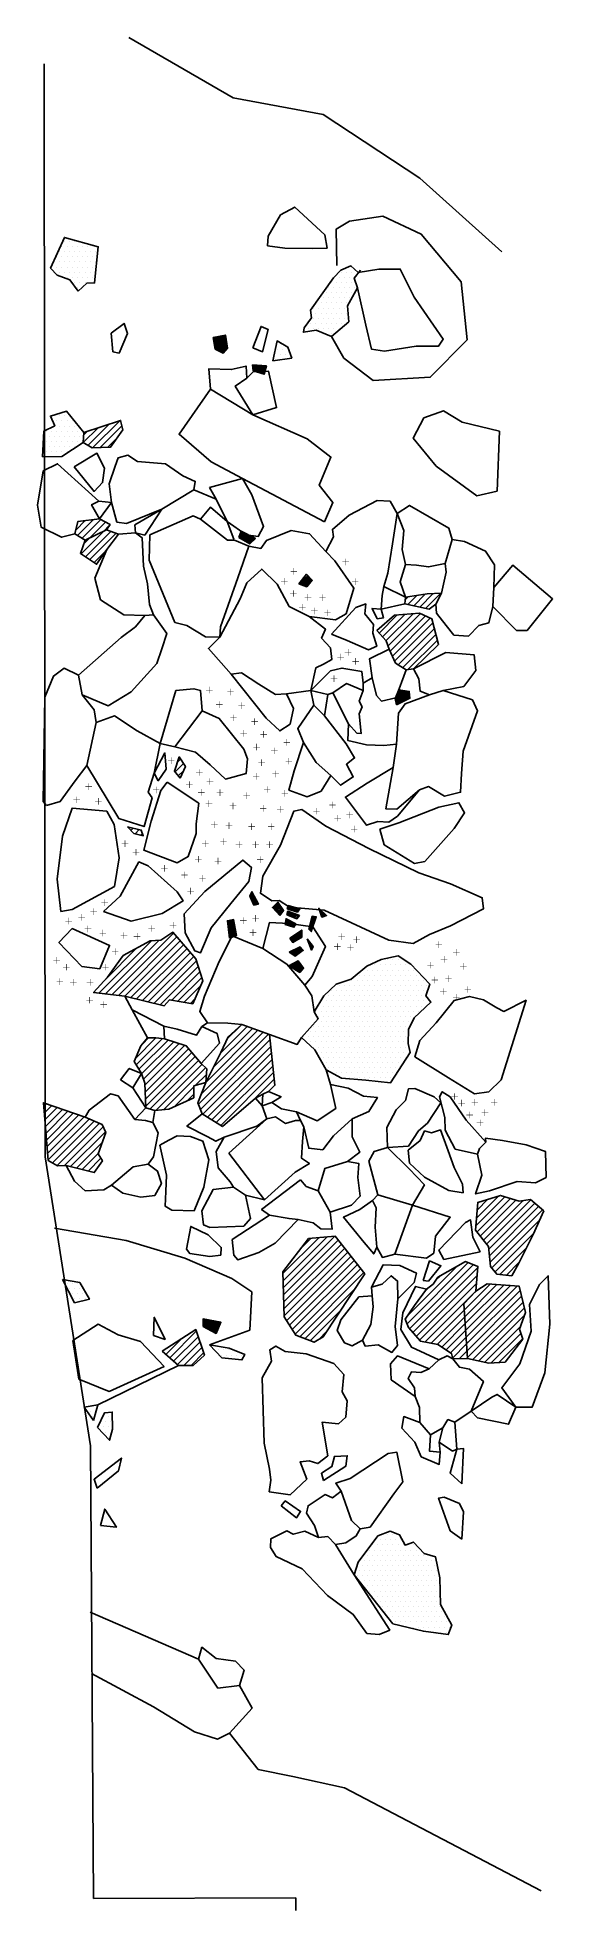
# Model space of a CAD drawing. Header units: metres. Extents: x -4.33 to -3.08, y -18.23 to -13.67.
import ezdxf

# ---------------------------------------------------------------- set-up
doc = ezdxf.new("R2010")
doc.units = ezdxf.units.M
doc.header["$LTSCALE"] = 25
doc.header["$MEASUREMENT"] = 0
doc.linetypes.add('STRICHPUNKTX2', pattern=[2, 1, -0.5, 0, -0.5])
doc.layers.get('0').update_dxf_attribs({"linetype": 'CONTINUOUS'})
for name, color, linetype in [('BEFUND', 1, 'CONTINUOUS'), ('FEUER', 1, 'CONTINUOUS'), ('GRABUNGSGRENZE', 3, 'STRICHPUNKTX2'), ('KNOCHEN', 2, 'CONTINUOUS'), ('KNOCHENSCHRAFF', 2, 'CONTINUOUS'), ('STEINE', 4, 'CONTINUOUS'), ('STEINESCHRAFF', 4, 'CONTINUOUS')]:
    doc.layers.add(name, color=color, linetype=linetype)

# ---------------------------------------------------------------- blocks, each defined once
blk = doc.blocks.new('*X1')
at = {"color": 0}
for p, q in [((-390.59, -1439.93), (-390.26, -1439.61)), ((-390.54, -1440.24), (-389.81, -1439.51)), ((-390.49, -1440.54), (-389.37, -1439.42)), ((-390.44, -1440.85), (-388.92, -1439.33)), ((-390.39, -1441.15), (-388.47, -1439.23)), ((-390.34, -1441.45), (-388.03, -1439.14)), ((-390.29, -1441.76), (-387.66, -1439.12)), ((-390.24, -1442.06), (-387.61, -1439.43)), ((-390.19, -1442.37), (-387.56, -1439.73)), ((-390.06, -1442.59), (-387.51, -1440.04)), ((-389.83, -1442.71), (-387.46, -1440.34)), ((-389.6, -1442.83), (-387.41, -1440.65)), ((-389.36, -1442.95), (-387.36, -1440.95)), ((-389.13, -1443.07), (-387.32, -1441.26)), ((-388.89, -1443.19), (-387.27, -1441.56)), ((-388.66, -1443.31), (-387.22, -1441.87)), ((-388.43, -1443.43), (-387.17, -1442.17)), ((-381.04, -1446.65), (-380.77, -1446.38)), ((-381.01, -1446.97), (-380.44, -1446.4)), ((-380.97, -1447.29), (-380.1, -1446.42)), ((-380.94, -1447.61), (-379.77, -1446.44)), ((-380.8, -1447.83), (-379.43, -1446.46)), ((-380.53, -1447.91), (-379.1, -1446.48)), ((-380.26, -1447.99), (-378.77, -1446.5)), ((-379.99, -1448.07), (-378.43, -1446.52)), ((-379.72, -1448.16), (-378.1, -1446.54)), ((-379.45, -1448.24), (-377.77, -1446.56)), ((-379.18, -1448.32), (-377.81, -1446.96)), ((-378.91, -1448.41), (-377.94, -1447.44)), ((-378.64, -1448.49), (-378.08, -1447.93)), ((-378.37, -1448.57), (-378.21, -1448.42)), ((-384.31, -1488.1), (-383.31, -1487.1)), ((-384.3, -1488.44), (-383.08, -1487.22)), ((-384.14, -1487.58), (-383.54, -1486.98)), ((-383.97, -1487.06), (-383.77, -1486.86)), ((-384.08, -1488.58), (-382.84, -1487.34)), ((-383.85, -1488.71), (-382.61, -1487.47)), ((-383.63, -1488.84), (-382.38, -1487.59)), ((-383.41, -1488.97), (-382.15, -1487.71)), ((-383.19, -1489.1), (-381.91, -1487.83)), ((-382.97, -1489.24), (-381.68, -1487.95)), ((-382.75, -1489.37), (-381.45, -1488.07)), ((-382.52, -1489.5), (-381.22, -1488.19)), ((-382.3, -1489.63), (-380.98, -1488.31)), ((-382.08, -1489.76), (-380.75, -1488.43)), ((-381.86, -1489.89), (-380.52, -1488.56)), ((-369.73, -1499.69), (-367.65, -1497.61)), ((-369.47, -1499.79), (-367.48, -1497.79)), ((-369.22, -1499.88), (-367.3, -1497.97)), ((-368.96, -1499.97), (-367.13, -1498.15)), ((-368.7, -1500.07), (-366.96, -1498.33)), ((-368.68, -1498.28), (-367.82, -1497.43)), ((-368.44, -1500.16), (-366.78, -1498.51)), ((-368.18, -1500.26), (-366.61, -1498.69)), ((-367.92, -1500.35), (-367.62, -1500.05))]:
    blk.add_line(p, q, dxfattribs=at)
blk = doc.blocks.new('*X2')
at = {"color": 0}
for p, q in [((-346.27, -1527.49), (-344.43, -1525.66)), ((-346.27, -1527.85), (-344.12, -1525.7)), ((-346.21, -1528.14), (-343.81, -1525.74)), ((-346.15, -1528.43), (-343.5, -1525.78)), ((-346.09, -1528.73), (-343.19, -1525.83)), ((-346.03, -1529.02), (-342.9, -1525.89)), ((-346.02, -1526.89), (-344.74, -1525.61)), ((-345.77, -1526.29), (-345.05, -1525.57)), ((-345.59, -1528.94), (-342.87, -1526.21)), ((-345.52, -1525.68), (-345.36, -1525.53)), ((-344.91, -1528.6), (-342.84, -1526.53)), ((-344.22, -1528.27), (-342.81, -1526.86)), ((-343.53, -1527.94), (-342.78, -1527.18)), ((-342.84, -1527.6), (-342.75, -1527.51)), ((-381.72, -1575.67), (-381.06, -1575.01)), ((-381.66, -1575.96), (-380.94, -1575.24)), ((-381.55, -1576.2), (-380.82, -1575.48)), ((-381.44, -1576.45), (-380.7, -1575.71)), ((-381.4, -1574.99), (-381.18, -1574.78)), ((-381.33, -1576.69), (-380.57, -1575.94)), ((-381.22, -1576.94), (-380.45, -1576.17)), ((-381.11, -1577.18), (-380.33, -1576.4)), ((-381, -1577.43), (-380.21, -1576.63)), ((-380.9, -1577.67), (-380.09, -1576.86)), ((-380.79, -1577.92), (-379.96, -1577.1)), ((-380.35, -1577.84), (-379.84, -1577.33)), ((-379.9, -1577.73), (-379.72, -1577.56)), ((-376.15, -1578.59), (-374.84, -1577.27)), ((-375.98, -1578.77), (-374.69, -1577.48)), ((-375.81, -1578.95), (-374.55, -1577.69)), ((-375.64, -1579.14), (-374.41, -1577.9)), ((-375.47, -1579.32), (-374.27, -1578.12)), ((-375.3, -1579.5), (-374.12, -1578.33)), ((-372.54, -1578.87), (-371.85, -1578.18)), ((-372.52, -1578.49), (-372.13, -1578.1)), ((-372.27, -1578.95), (-371.57, -1578.25)), ((-372, -1579.04), (-371.29, -1578.33)), ((-371.73, -1579.12), (-371.02, -1578.4)), ((-371.46, -1579.2), (-370.74, -1578.48)), ((-387.19, -1581.85), (-387.04, -1581.69)), ((-387.16, -1582.17), (-386.61, -1581.62)), ((-387.12, -1582.48), (-386.19, -1581.55)), ((-387.08, -1582.8), (-385.76, -1581.48)), ((-387.04, -1583.11), (-385.64, -1581.71)), ((-387, -1583.43), (-385.58, -1582.01)), ((-386.96, -1583.74), (-385.53, -1582.31)), ((-386.93, -1584.06), (-385.48, -1582.61)), ((-386.89, -1584.37), (-385.43, -1582.91)), ((-375.13, -1579.69), (-373.98, -1578.54)), ((-374.96, -1579.87), (-373.84, -1578.75)), ((-374.79, -1580.05), (-373.7, -1578.96)), ((-374.62, -1580.24), (-373.55, -1579.17)), ((-374.45, -1580.42), (-374.15, -1580.12)), ((-373.13, -1582.64), (-372.14, -1581.65)), ((-373.1, -1582.25), (-372.37, -1581.53)), ((-373.02, -1581.82), (-372.61, -1581.41)), ((-372.94, -1581.38), (-372.84, -1581.29)), ((-372.86, -1582.72), (-371.91, -1581.77)), ((-372.64, -1580.02), (-372.14, -1579.53)), ((-372.59, -1580.33), (-371.89, -1579.62)), ((-372.59, -1582.8), (-371.68, -1581.89)), ((-372.49, -1579.52), (-372.4, -1579.43)), ((-372.34, -1580.43), (-371.63, -1579.72)), ((-372.32, -1582.89), (-371.44, -1582.01)), ((-372.08, -1580.53), (-371.37, -1579.82)), ((-372.05, -1582.97), (-371.21, -1582.13)), ((-371.83, -1580.63), (-371.12, -1579.92)), ((-371.78, -1583.05), (-370.98, -1582.25)), ((-371.58, -1580.73), (-370.86, -1580.01)), ((-371.51, -1583.14), (-370.75, -1582.37)), ((-371.33, -1580.83), (-370.61, -1580.11)), ((-371.24, -1583.22), (-370.66, -1582.64)), ((-371.2, -1579.29), (-370.46, -1578.55)), ((-371.08, -1580.94), (-370.35, -1580.21)), ((-370.93, -1579.37), (-370.18, -1578.62)), ((-370.82, -1581.04), (-370.09, -1580.31)), ((-370.66, -1579.46), (-369.9, -1578.7)), ((-370.57, -1581.14), (-369.84, -1580.4)), ((-370.39, -1579.54), (-369.62, -1578.77)), ((-370.32, -1581.24), (-370.22, -1581.14)), ((-367.28, -1583.86), (-366.28, -1582.86)), ((-367.27, -1583.49), (-366.1, -1582.32)), ((-367.15, -1583.02), (-365.92, -1581.79)), ((-367.03, -1582.55), (-365.74, -1581.26)), ((-366.91, -1582.07), (-365.56, -1580.73)), ((-366.79, -1581.6), (-365.87, -1580.68)), ((-366.67, -1581.13), (-366.18, -1580.63)), ((-366.55, -1580.65), (-366.48, -1580.58)), ((-364.95, -1578.7), (-364.94, -1578.69)), ((-364.86, -1578.96), (-364.76, -1578.86)), ((-364.77, -1579.23), (-364.57, -1579.03)), ((-364.69, -1579.5), (-364.39, -1579.2)), ((-364.6, -1579.76), (-364.21, -1579.37)), ((-364.51, -1580.03), (-364.02, -1579.54)), ((-364.43, -1580.3), (-363.84, -1579.71)), ((-364.34, -1580.56), (-363.65, -1579.88)), ((-364.25, -1580.83), (-363.47, -1580.05)), ((-363.77, -1580.7), (-363.28, -1580.21)), ((-363.18, -1580.47), (-363.1, -1580.38)), ((-386.85, -1584.69), (-385.38, -1583.22)), ((-386.81, -1585), (-385.32, -1583.52)), ((-386.77, -1585.32), (-385.27, -1583.82)), ((-386.73, -1585.63), (-385.22, -1584.12)), ((-386.7, -1585.95), (-385.17, -1584.42)), ((-386.16, -1585.76), (-385.12, -1584.72)), ((-385.6, -1585.56), (-385.06, -1585.03)), ((-385.04, -1585.36), (-385.01, -1585.33)), ((-371.93, -1586.03), (-371.54, -1585.64)), ((-371.79, -1586.24), (-370.48, -1584.93)), ((-371.65, -1586.46), (-369.41, -1584.22)), ((-371.51, -1586.67), (-369.08, -1584.24)), ((-371.36, -1586.88), (-369.08, -1584.6)), ((-370.96, -1586.83), (-369.08, -1584.95)), ((-370.12, -1586.34), (-369.08, -1585.3)), ((-369.27, -1585.85), (-369.08, -1585.66)), ((-367.67, -1586.37), (-367.62, -1586.32)), ((-367.57, -1586.62), (-367.47, -1586.52)), ((-367.47, -1586.88), (-367.31, -1586.72)), ((-367.38, -1587.14), (-367.16, -1586.92)), ((-367.28, -1587.39), (-367.01, -1587.12)), ((-367.18, -1587.65), (-366.86, -1587.32)), ((-367.1, -1584.03), (-366.46, -1583.39)), ((-367.08, -1587.9), (-366.7, -1587.52)), ((-366.93, -1584.21), (-366.64, -1583.92)), ((-372.12, -1589.41), (-371.98, -1589.27)), ((-371.91, -1589.54), (-371.31, -1588.95)), ((-371.79, -1592.96), (-370.74, -1591.92)), ((-371.69, -1589.68), (-370.64, -1588.63)), ((-371.57, -1593.09), (-370.02, -1591.55)), ((-371.47, -1589.82), (-369.97, -1588.31)), ((-371.35, -1593.23), (-369.81, -1591.69)), ((-371.26, -1589.95), (-369.44, -1588.14)), ((-371.13, -1593.36), (-369.66, -1591.9)), ((-371.04, -1590.09), (-369.27, -1588.32)), ((-370.91, -1593.5), (-369.51, -1592.1)), ((-370.82, -1590.23), (-369.1, -1588.5)), ((-370.34, -1590.1), (-368.92, -1588.68)), ((-368.98, -1589.1), (-368.75, -1588.87)), ((-366.99, -1588.16), (-366.55, -1587.73)), ((-366.89, -1588.42), (-366.4, -1587.93)), ((-366.79, -1588.67), (-366.49, -1588.37)), ((-372.22, -1592.69), (-372.19, -1592.66)), ((-372.01, -1592.83), (-371.47, -1592.29)), ((-370.69, -1593.63), (-369.37, -1592.31)), ((-370.47, -1593.77), (-369.22, -1592.51)), ((-370.25, -1593.9), (-369.07, -1592.72)), ((-370.03, -1594.04), (-368.92, -1592.93)), ((-369.82, -1594.17), (-368.78, -1593.13)), ((-369.6, -1594.3), (-369.37, -1594.08))]:
    blk.add_line(p, q, dxfattribs=at)
blk = doc.blocks.new('*X3')
at = {"color": 0}
for p, q in [((-393.12, -1679), (-392.86, -1678.74)), ((-393.11, -1679.34), (-392.57, -1678.79)), ((-393.1, -1679.68), (-392.27, -1678.85)), ((-393.09, -1680.03), (-391.97, -1678.9)), ((-393.08, -1680.37), (-391.67, -1678.96)), ((-392.95, -1680.59), (-391.37, -1679.02)), ((-392.73, -1680.72), (-391.08, -1679.07)), ((-392.5, -1680.85), (-390.78, -1679.13)), ((-392.27, -1680.97), (-390.48, -1679.18)), ((-392.04, -1681.1), (-390.18, -1679.24)), ((-391.82, -1681.23), (-389.88, -1679.29)), ((-391.59, -1681.35), (-389.59, -1679.35)), ((-391.36, -1681.48), (-389.29, -1679.41)), ((-391.14, -1681.61), (-388.99, -1679.46)), ((-390.91, -1681.73), (-388.88, -1679.7)), ((-390.68, -1681.86), (-389.14, -1680.31)), ((-390.45, -1681.98), (-389.4, -1680.93)), ((-390.23, -1682.11), (-389.66, -1681.54)), ((-390, -1682.24), (-389.92, -1682.16))]:
    blk.add_line(p, q, dxfattribs=at)
blk = doc.blocks.new('*X4')
at = {"color": 0}
for p, q in [((-418.5, -1599.37), (-405.71, -1586.58)), ((-416.91, -1599.55), (-403.87, -1586.5)), ((-415.32, -1599.73), (-400.32, -1584.73)), ((-413.73, -1599.91), (-399.5, -1585.67)), ((-412.15, -1600.09), (-398.68, -1586.62)), ((-410.73, -1600.44), (-397.86, -1587.57)), ((-417.01, -1596.11), (-409.25, -1588.35)), ((-409.31, -1600.78), (-397.04, -1588.51)), ((-407.89, -1601.13), (-396.22, -1589.46)), ((-406.47, -1601.48), (-395.39, -1590.4)), ((-405.04, -1601.82), (-394.71, -1591.49)), ((-403.62, -1602.17), (-394.3, -1592.85)), ((-400.76, -1601.07), (-393.89, -1594.2)), ((-399.25, -1601.33), (-393.47, -1595.55)), ((-397.74, -1601.59), (-393.74, -1597.59)), ((-396.23, -1601.84), (-395.07, -1600.69)), ((-409.54, -1615.16), (-404.66, -1610.28)), ((-407.92, -1611.77), (-406.43, -1610.28)), ((-394.27, -1626.4), (-377.21, -1609.35)), ((-393.59, -1623.95), (-378.51, -1608.87)), ((-392.41, -1621.01), (-379.8, -1608.4)), ((-390.63, -1617.46), (-381.1, -1607.93)), ((-388.84, -1613.91), (-382.39, -1607.45)), ((-387.22, -1610.51), (-384.07, -1607.36)), ((-409.41, -1616.8), (-403.05, -1610.43)), ((-408.75, -1617.9), (-401.62, -1610.77)), ((-408.09, -1619.01), (-400.29, -1611.21)), ((-407.65, -1620.33), (-398.96, -1611.65)), ((-407.31, -1621.77), (-397.63, -1612.08)), ((-407.24, -1623.46), (-396.66, -1612.89)), ((-407.17, -1625.16), (-395.85, -1613.85)), ((-407.09, -1626.85), (-395.04, -1614.8)), ((-393.77, -1627.67), (-376.83, -1610.73)), ((-393.18, -1628.85), (-376.66, -1612.32)), ((-392.09, -1629.53), (-376.48, -1613.92)), ((-406.04, -1627.57), (-394.23, -1615.76)), ((-404.58, -1627.87), (-393.4, -1616.7)), ((-402.66, -1627.73), (-392.5, -1617.56)), ((-395.05, -1621.88), (-392.33, -1619.16)), ((-391, -1630.21), (-376.31, -1615.51)), ((-389.91, -1630.89), (-376.14, -1617.11)), ((-388.83, -1631.57), (-375.96, -1618.7)), ((-400.21, -1627.04), (-395.34, -1622.17)), ((-396.94, -1625.54), (-395.37, -1623.97)), ((-392.57, -1621.17), (-392.47, -1621.07)), ((-381.16, -1625.67), (-375.79, -1620.3)), ((-431.97, -1626.98), (-431.29, -1626.3)), ((-431.83, -1628.61), (-429.98, -1626.76)), ((-431.7, -1630.25), (-428.67, -1627.22)), ((-431.57, -1631.88), (-427.36, -1627.68)), ((-431.44, -1633.52), (-426.05, -1628.14)), ((-431.3, -1635.15), (-424.74, -1628.59)), ((-431.17, -1636.79), (-423.44, -1629.05)), ((-431.04, -1638.42), (-422.13, -1629.51)), ((-430.91, -1640.06), (-420.87, -1630.02)), ((-429.79, -1640.71), (-419.62, -1630.54)), ((-428.66, -1641.34), (-418.38, -1631.06)), ((-426.9, -1641.36), (-417.46, -1631.92)), ((-425.39, -1641.62), (-416.89, -1633.12)), ((-423.98, -1641.97), (-417.66, -1635.65)), ((-422.57, -1642.33), (-418.61, -1638.37)), ((-421.16, -1642.69), (-418.01, -1639.54)), ((-419.75, -1643.04), (-419.26, -1642.56)), ((-326.7, -1656.06), (-319.62, -1648.98)), ((-326.54, -1654.13), (-321.19, -1648.79)), ((-326.41, -1657.54), (-318.27, -1649.4)), ((-326.38, -1652.2), (-323.74, -1649.57)), ((-325.63, -1658.53), (-316.92, -1649.81)), ((-324.85, -1659.52), (-315.27, -1649.94)), ((-324.08, -1660.51), (-313.28, -1649.72)), ((-323.55, -1661.75), (-312.33, -1650.53)), ((-323.39, -1663.36), (-311.38, -1651.35)), ((-323.24, -1664.97), (-310.43, -1652.16)), ((-322.83, -1666.33), (-311.15, -1654.65)), ((-322.02, -1667.29), (-312.6, -1657.87)), ((-343.44, -1679.87), (-328.54, -1664.98)), ((-320.83, -1667.87), (-314.37, -1661.41)), ((-319.24, -1668.05), (-316.18, -1664.99)), ((-343.4, -1678.06), (-331.22, -1665.88)), ((-342.88, -1681.08), (-327.27, -1665.47)), ((-342.05, -1682.02), (-326.18, -1666.15)), ((-341.22, -1682.96), (-326.36, -1668.09)), ((-336.56, -1669.46), (-335.25, -1668.15)), ((-340.4, -1683.9), (-326.54, -1670.04)), ((-339.17, -1672.07), (-337.99, -1670.89)), ((-339.08, -1684.35), (-327.47, -1672.74)), ((-329.47, -1676.51), (-323.2, -1670.24)), ((-329.36, -1678.17), (-321.54, -1670.34)), ((-329.25, -1679.82), (-319.88, -1670.45)), ((-329.14, -1681.48), (-318.22, -1670.56)), ((-329.03, -1683.14), (-316.56, -1670.66)), ((-328.92, -1684.8), (-315.88, -1671.76)), ((-328.81, -1686.46), (-315.53, -1673.18)), ((-327.47, -1672.74), (-326.56, -1671.83)), ((-337.6, -1684.64), (-329.47, -1676.51)), ((-336.12, -1684.92), (-329.36, -1678.17)), ((-328.7, -1688.12), (-315.18, -1674.59)), ((-327.44, -1688.62), (-314.83, -1676.01)), ((-325.98, -1688.93), (-314.78, -1677.73)), ((-401.26, -1688.19), (-394.78, -1681.71)), ((-400.31, -1689.02), (-394.33, -1683.03)), ((-334.99, -1685.57), (-329.25, -1679.82)), ((-333.92, -1686.26), (-329.14, -1681.48)), ((-332.84, -1686.95), (-329.03, -1683.14)), ((-324.51, -1689.23), (-315.84, -1680.55)), ((-322.92, -1689.41), (-315.74, -1682.22)), ((-402.2, -1687.37), (-398.29, -1683.45)), ((-399.37, -1689.84), (-393.88, -1684.35)), ((-397.82, -1690.06), (-393.44, -1685.68)), ((-396.03, -1690.03), (-392.99, -1687)), ((-332.36, -1688.23), (-328.92, -1684.8)), ((-330.76, -1688.4), (-328.81, -1686.46)), ((-321.06, -1689.31), (-315.29, -1683.54)), ((-328.96, -1688.37), (-328.7, -1688.12))]:
    blk.add_line(p, q, dxfattribs=at)
blk = doc.blocks.new('*X5')
at = {"color": 0}
for p, q in [((-373.68, -1667.68), (-364.87, -1658.87)), ((-373.63, -1669.4), (-362.94, -1658.71)), ((-373.58, -1671.12), (-361.02, -1658.56)), ((-373.53, -1672.84), (-360.19, -1659.49)), ((-373.48, -1674.56), (-359.41, -1660.48)), ((-369.42, -1661.66), (-366.79, -1659.03)), ((-373.43, -1676.27), (-358.63, -1661.47)), ((-373.38, -1677.99), (-357.85, -1662.46)), ((-372.77, -1679.15), (-357.07, -1663.45)), ((-372.08, -1680.23), (-356.29, -1664.44)), ((-371.39, -1681.31), (-355.51, -1665.42)), ((-370.71, -1682.39), (-354.73, -1666.41)), ((-369.59, -1683.04), (-353.95, -1667.4)), ((-368.31, -1683.53), (-356.08, -1671.3)), ((-367.03, -1684.01), (-359.52, -1676.5)), ((-365, -1683.76), (-362.95, -1681.71))]:
    blk.add_line(p, q, dxfattribs=at)
blk = doc.blocks.new('*X6')
at = {"color": 0}
for p, q in [((-422.3, -1465.28), (-418.66, -1461.64)), ((-422.25, -1463.46), (-421.28, -1462.49)), ((-421.19, -1465.94), (-416.04, -1460.79)), ((-420.05, -1466.57), (-413.42, -1459.94)), ((-418.19, -1466.48), (-412.93, -1461.21)), ((-416.34, -1466.39), (-414.14, -1464.19)), ((-424.16, -1486.59), (-421.84, -1484.26)), ((-423.71, -1487.9), (-419.81, -1484.01)), ((-422.85, -1492.35), (-417.39, -1486.89)), ((-422.6, -1488.56), (-418.04, -1484)), ((-421.8, -1493.06), (-415.63, -1486.9)), ((-420.71, -1488.44), (-416.9, -1484.64)), ((-417.39, -1486.89), (-415.89, -1485.39)), ((-422.2, -1489.93), (-420.71, -1488.44)), ((-420.74, -1493.77), (-414.34, -1487.38)), ((-419.68, -1494.49), (-416.8, -1491.6)), ((-343.9, -1503.56), (-343.14, -1502.79)), ((-343.26, -1504.68), (-341.07, -1502.49)), ((-341.81, -1505), (-339, -1502.19)), ((-340.35, -1505.31), (-337.08, -1502.03)), ((-338.89, -1505.62), (-335.2, -1501.92)), ((-350.24, -1511.67), (-345.81, -1507.23)), ((-349.4, -1512.6), (-343.9, -1507.09)), ((-348.57, -1513.53), (-341.98, -1506.94)), ((-348.06, -1514.79), (-340.2, -1506.92)), ((-347.55, -1516.04), (-338.98, -1507.48)), ((-347.02, -1517.28), (-337.77, -1508.03)), ((-346.48, -1518.51), (-337.15, -1509.18)), ((-345.6, -1519.4), (-336.78, -1510.58)), ((-344.5, -1520.07), (-336.41, -1511.98)), ((-343.23, -1520.56), (-336.05, -1513.38)), ((-399.96, -1545.47), (-397.9, -1543.41)), ((-399.39, -1543.14), (-398.59, -1542.34)), ((-399.16, -1546.44), (-397.89, -1545.17)), ((-410.69, -1559.74), (-410.14, -1559.19)), ((-409.71, -1560.53), (-408.7, -1559.52)), ((-408.29, -1560.87), (-407.89, -1560.47))]:
    blk.add_line(p, q, dxfattribs=at)
blk = doc.blocks.new('LB')
at = {"layer": 'FEUER', "const_width": 0.1}
for points in [[(0, 0), (0, -1.6)], [(-0.8, -0.8), (0.8, -0.8)]]:
    blk.add_lwpolyline(points, dxfattribs=at)
blk = doc.blocks.new('*X8')
at = {"color": 0}
for p, q in [((-349.375, -1591.25), (-349.375, -1591.25)), ((-348.125, -1591.25), (-348.125, -1591.25)), ((-346.875, -1591.25), (-346.875, -1591.25)), ((-345.625, -1591.25), (-345.625, -1591.25)), ((-344.375, -1591.25), (-344.375, -1591.25)), ((-356.875, -1596.25), (-356.875, -1596.25)), ((-355.625, -1596.25), (-355.625, -1596.25)), ((-355, -1595), (-355, -1595)), ((-354.375, -1593.75), (-354.375, -1593.75)), ((-354.375, -1596.25), (-354.375, -1596.25)), ((-353.75, -1595), (-353.75, -1595)), ((-353.125, -1593.75), (-353.125, -1593.75)), ((-353.125, -1596.25), (-353.125, -1596.25)), ((-352.5, -1592.5), (-352.5, -1592.5)), ((-352.5, -1595), (-352.5, -1595)), ((-351.875, -1593.75), (-351.875, -1593.75)), ((-351.875, -1596.25), (-351.875, -1596.25)), ((-351.25, -1592.5), (-351.25, -1592.5)), ((-351.25, -1595), (-351.25, -1595)), ((-350.625, -1593.75), (-350.625, -1593.75)), ((-350.625, -1596.25), (-350.625, -1596.25)), ((-350, -1592.5), (-350, -1592.5)), ((-350, -1595), (-350, -1595)), ((-349.375, -1593.75), (-349.375, -1593.75)), ((-349.375, -1596.25), (-349.375, -1596.25)), ((-348.75, -1592.5), (-348.75, -1592.5)), ((-348.75, -1595), (-348.75, -1595)), ((-348.125, -1593.75), (-348.125, -1593.75)), ((-348.125, -1596.25), (-348.125, -1596.25)), ((-347.5, -1592.5), (-347.5, -1592.5)), ((-347.5, -1595), (-347.5, -1595)), ((-346.875, -1593.75), (-346.875, -1593.75)), ((-346.875, -1596.25), (-346.875, -1596.25)), ((-346.25, -1592.5), (-346.25, -1592.5)), ((-346.25, -1595), (-346.25, -1595)), ((-345.625, -1593.75), (-345.625, -1593.75)), ((-345.625, -1596.25), (-345.625, -1596.25)), ((-345, -1592.5), (-345, -1592.5)), ((-345, -1595), (-345, -1595)), ((-344.375, -1593.75), (-344.375, -1593.75)), ((-344.375, -1596.25), (-344.375, -1596.25)), ((-343.75, -1592.5), (-343.75, -1592.5)), ((-343.75, -1595), (-343.75, -1595)), ((-343.125, -1593.75), (-343.125, -1593.75)), ((-343.125, -1596.25), (-343.125, -1596.25)), ((-342.5, -1592.5), (-342.5, -1592.5)), ((-342.5, -1595), (-342.5, -1595)), ((-341.875, -1593.75), (-341.875, -1593.75)), ((-341.875, -1596.25), (-341.875, -1596.25)), ((-341.25, -1595), (-341.25, -1595)), ((-340.625, -1596.25), (-340.625, -1596.25)), ((-340, -1595), (-340, -1595)), ((-339.375, -1596.25), (-339.375, -1596.25)), ((-364.375, -1601.25), (-364.375, -1601.25)), ((-363.125, -1601.25), (-363.125, -1601.25)), ((-362.5, -1600), (-362.5, -1600)), ((-361.875, -1598.75), (-361.875, -1598.75)), ((-361.875, -1601.25), (-361.875, -1601.25)), ((-361.25, -1600), (-361.25, -1600)), ((-360.625, -1598.75), (-360.625, -1598.75)), ((-360.625, -1601.25), (-360.625, -1601.25)), ((-360, -1597.5), (-360, -1597.5)), ((-360, -1600), (-360, -1600)), ((-359.375, -1598.75), (-359.375, -1598.75)), ((-359.375, -1601.25), (-359.375, -1601.25)), ((-358.75, -1597.5), (-358.75, -1597.5)), ((-358.75, -1600), (-358.75, -1600)), ((-358.125, -1598.75), (-358.125, -1598.75)), ((-358.125, -1601.25), (-358.125, -1601.25)), ((-357.5, -1597.5), (-357.5, -1597.5)), ((-357.5, -1600), (-357.5, -1600)), ((-356.875, -1598.75), (-356.875, -1598.75)), ((-356.875, -1601.25), (-356.875, -1601.25)), ((-356.25, -1597.5), (-356.25, -1597.5)), ((-356.25, -1600), (-356.25, -1600)), ((-355.625, -1598.75), (-355.625, -1598.75)), ((-355.625, -1601.25), (-355.625, -1601.25)), ((-355, -1597.5), (-355, -1597.5)), ((-355, -1600), (-355, -1600)), ((-354.375, -1598.75), (-354.375, -1598.75)), ((-354.375, -1601.25), (-354.375, -1601.25)), ((-353.75, -1597.5), (-353.75, -1597.5)), ((-353.75, -1600), (-353.75, -1600)), ((-353.125, -1598.75), (-353.125, -1598.75)), ((-353.125, -1601.25), (-353.125, -1601.25)), ((-352.5, -1597.5), (-352.5, -1597.5)), ((-352.5, -1600), (-352.5, -1600)), ((-351.875, -1598.75), (-351.875, -1598.75)), ((-351.875, -1601.25), (-351.875, -1601.25)), ((-351.25, -1597.5), (-351.25, -1597.5)), ((-351.25, -1600), (-351.25, -1600)), ((-350.625, -1598.75), (-350.625, -1598.75)), ((-350.625, -1601.25), (-350.625, -1601.25)), ((-350, -1597.5), (-350, -1597.5)), ((-350, -1600), (-350, -1600)), ((-349.375, -1598.75), (-349.375, -1598.75)), ((-349.375, -1601.25), (-349.375, -1601.25)), ((-348.75, -1597.5), (-348.75, -1597.5)), ((-348.75, -1600), (-348.75, -1600)), ((-348.125, -1598.75), (-348.125, -1598.75)), ((-348.125, -1601.25), (-348.125, -1601.25)), ((-347.5, -1597.5), (-347.5, -1597.5)), ((-347.5, -1600), (-347.5, -1600)), ((-346.875, -1598.75), (-346.875, -1598.75)), ((-346.875, -1601.25), (-346.875, -1601.25)), ((-346.25, -1597.5), (-346.25, -1597.5)), ((-346.25, -1600), (-346.25, -1600)), ((-345.625, -1598.75), (-345.625, -1598.75)), ((-345.625, -1601.25), (-345.625, -1601.25)), ((-345, -1597.5), (-345, -1597.5)), ((-345, -1600), (-345, -1600)), ((-344.375, -1598.75), (-344.375, -1598.75)), ((-344.375, -1601.25), (-344.375, -1601.25)), ((-343.75, -1597.5), (-343.75, -1597.5)), ((-343.75, -1600), (-343.75, -1600)), ((-343.125, -1598.75), (-343.125, -1598.75)), ((-343.125, -1601.25), (-343.125, -1601.25)), ((-342.5, -1597.5), (-342.5, -1597.5)), ((-342.5, -1600), (-342.5, -1600)), ((-341.875, -1598.75), (-341.875, -1598.75)), ((-341.875, -1601.25), (-341.875, -1601.25)), ((-341.25, -1597.5), (-341.25, -1597.5)), ((-341.25, -1600), (-341.25, -1600)), ((-340.625, -1598.75), (-340.625, -1598.75)), ((-340.625, -1601.25), (-340.625, -1601.25)), ((-340, -1597.5), (-340, -1597.5)), ((-340, -1600), (-340, -1600)), ((-339.375, -1598.75), (-339.375, -1598.75)), ((-339.375, -1601.25), (-339.375, -1601.25)), ((-338.75, -1597.5), (-338.75, -1597.5)), ((-338.125, -1601.25), (-338.125, -1601.25)), ((-365.625, -1603.75), (-365.625, -1603.75)), ((-365, -1602.5), (-365, -1602.5)), ((-365, -1605), (-365, -1605)), ((-364.375, -1603.75), (-364.375, -1603.75)), ((-363.75, -1602.5), (-363.75, -1602.5)), ((-363.75, -1605), (-363.75, -1605)), ((-363.125, -1603.75), (-363.125, -1603.75)), ((-362.5, -1602.5), (-362.5, -1602.5)), ((-362.5, -1605), (-362.5, -1605)), ((-361.875, -1603.75), (-361.875, -1603.75)), ((-361.25, -1602.5), (-361.25, -1602.5)), ((-361.25, -1605), (-361.25, -1605)), ((-360.625, -1603.75), (-360.625, -1603.75)), ((-360, -1602.5), (-360, -1602.5)), ((-360, -1605), (-360, -1605)), ((-359.375, -1603.75), (-359.375, -1603.75)), ((-358.75, -1602.5), (-358.75, -1602.5)), ((-358.75, -1605), (-358.75, -1605)), ((-358.125, -1603.75), (-358.125, -1603.75)), ((-357.5, -1602.5), (-357.5, -1602.5)), ((-357.5, -1605), (-357.5, -1605)), ((-356.875, -1603.75), (-356.875, -1603.75)), ((-356.25, -1602.5), (-356.25, -1602.5)), ((-356.25, -1605), (-356.25, -1605)), ((-355.625, -1603.75), (-355.625, -1603.75)), ((-355, -1602.5), (-355, -1602.5)), ((-355, -1605), (-355, -1605)), ((-354.375, -1603.75), (-354.375, -1603.75)), ((-353.75, -1602.5), (-353.75, -1602.5)), ((-353.75, -1605), (-353.75, -1605)), ((-353.125, -1603.75), (-353.125, -1603.75)), ((-352.5, -1602.5), (-352.5, -1602.5)), ((-352.5, -1605), (-352.5, -1605)), ((-351.875, -1603.75), (-351.875, -1603.75)), ((-351.25, -1602.5), (-351.25, -1602.5)), ((-351.25, -1605), (-351.25, -1605)), ((-350.625, -1603.75), (-350.625, -1603.75)), ((-350, -1602.5), (-350, -1602.5)), ((-350, -1605), (-350, -1605)), ((-349.375, -1603.75), (-349.375, -1603.75)), ((-348.75, -1602.5), (-348.75, -1602.5)), ((-348.75, -1605), (-348.75, -1605)), ((-348.125, -1603.75), (-348.125, -1603.75)), ((-347.5, -1602.5), (-347.5, -1602.5)), ((-347.5, -1605), (-347.5, -1605)), ((-346.875, -1603.75), (-346.875, -1603.75)), ((-346.25, -1602.5), (-346.25, -1602.5)), ((-346.25, -1605), (-346.25, -1605)), ((-345.625, -1603.75), (-345.625, -1603.75)), ((-345, -1602.5), (-345, -1602.5)), ((-345, -1605), (-345, -1605)), ((-344.375, -1603.75), (-344.375, -1603.75)), ((-343.75, -1602.5), (-343.75, -1602.5)), ((-343.75, -1605), (-343.75, -1605)), ((-343.125, -1603.75), (-343.125, -1603.75)), ((-342.5, -1602.5), (-342.5, -1602.5)), ((-342.5, -1605), (-342.5, -1605)), ((-341.875, -1603.75), (-341.875, -1603.75)), ((-341.25, -1602.5), (-341.25, -1602.5)), ((-340.625, -1603.75), (-340.625, -1603.75)), ((-340, -1602.5), (-340, -1602.5)), ((-338.75, -1602.5), (-338.75, -1602.5)), ((-368.75, -1610), (-368.75, -1610)), ((-367.5, -1610), (-367.5, -1610)), ((-366.875, -1608.75), (-366.875, -1608.75)), ((-366.25, -1607.5), (-366.25, -1607.5)), ((-366.25, -1610), (-366.25, -1610)), ((-365.625, -1606.25), (-365.625, -1606.25)), ((-365.625, -1608.75), (-365.625, -1608.75)), ((-365, -1607.5), (-365, -1607.5)), ((-365, -1610), (-365, -1610)), ((-364.375, -1606.25), (-364.375, -1606.25)), ((-364.375, -1608.75), (-364.375, -1608.75)), ((-363.75, -1607.5), (-363.75, -1607.5)), ((-363.75, -1610), (-363.75, -1610)), ((-363.125, -1606.25), (-363.125, -1606.25)), ((-363.125, -1608.75), (-363.125, -1608.75)), ((-362.5, -1607.5), (-362.5, -1607.5)), ((-362.5, -1610), (-362.5, -1610)), ((-361.875, -1606.25), (-361.875, -1606.25)), ((-361.875, -1608.75), (-361.875, -1608.75)), ((-361.25, -1607.5), (-361.25, -1607.5)), ((-361.25, -1610), (-361.25, -1610)), ((-360.625, -1606.25), (-360.625, -1606.25)), ((-360.625, -1608.75), (-360.625, -1608.75)), ((-360, -1607.5), (-360, -1607.5)), ((-360, -1610), (-360, -1610)), ((-359.375, -1606.25), (-359.375, -1606.25)), ((-359.375, -1608.75), (-359.375, -1608.75)), ((-358.75, -1607.5), (-358.75, -1607.5)), ((-358.75, -1610), (-358.75, -1610)), ((-358.125, -1606.25), (-358.125, -1606.25)), ((-358.125, -1608.75), (-358.125, -1608.75)), ((-357.5, -1607.5), (-357.5, -1607.5)), ((-357.5, -1610), (-357.5, -1610)), ((-356.875, -1606.25), (-356.875, -1606.25)), ((-356.875, -1608.75), (-356.875, -1608.75)), ((-356.25, -1607.5), (-356.25, -1607.5)), ((-356.25, -1610), (-356.25, -1610)), ((-355.625, -1606.25), (-355.625, -1606.25)), ((-355.625, -1608.75), (-355.625, -1608.75)), ((-355, -1607.5), (-355, -1607.5)), ((-355, -1610), (-355, -1610)), ((-354.375, -1606.25), (-354.375, -1606.25)), ((-354.375, -1608.75), (-354.375, -1608.75)), ((-353.75, -1607.5), (-353.75, -1607.5)), ((-353.75, -1610), (-353.75, -1610)), ((-353.125, -1606.25), (-353.125, -1606.25)), ((-353.125, -1608.75), (-353.125, -1608.75)), ((-352.5, -1607.5), (-352.5, -1607.5)), ((-352.5, -1610), (-352.5, -1610)), ((-351.875, -1606.25), (-351.875, -1606.25)), ((-351.875, -1608.75), (-351.875, -1608.75)), ((-351.25, -1607.5), (-351.25, -1607.5)), ((-351.25, -1610), (-351.25, -1610)), ((-350.625, -1606.25), (-350.625, -1606.25)), ((-350.625, -1608.75), (-350.625, -1608.75)), ((-350, -1607.5), (-350, -1607.5)), ((-350, -1610), (-350, -1610)), ((-349.375, -1606.25), (-349.375, -1606.25)), ((-349.375, -1608.75), (-349.375, -1608.75)), ((-348.75, -1607.5), (-348.75, -1607.5)), ((-348.75, -1610), (-348.75, -1610)), ((-348.125, -1606.25), (-348.125, -1606.25)), ((-348.125, -1608.75), (-348.125, -1608.75)), ((-347.5, -1607.5), (-347.5, -1607.5)), ((-347.5, -1610), (-347.5, -1610)), ((-346.875, -1606.25), (-346.875, -1606.25)), ((-346.875, -1608.75), (-346.875, -1608.75)), ((-346.25, -1607.5), (-346.25, -1607.5)), ((-346.25, -1610), (-346.25, -1610)), ((-345.625, -1606.25), (-345.625, -1606.25)), ((-345.625, -1608.75), (-345.625, -1608.75)), ((-345, -1607.5), (-345, -1607.5)), ((-345, -1610), (-345, -1610)), ((-344.375, -1606.25), (-344.375, -1606.25)), ((-344.375, -1608.75), (-344.375, -1608.75)), ((-343.75, -1607.5), (-343.75, -1607.5)), ((-343.75, -1610), (-343.75, -1610)), ((-343.125, -1606.25), (-343.125, -1606.25)), ((-343.125, -1608.75), (-343.125, -1608.75)), ((-366.875, -1611.25), (-366.875, -1611.25)), ((-366.25, -1612.5), (-366.25, -1612.5)), ((-365.625, -1611.25), (-365.625, -1611.25)), ((-365, -1612.5), (-365, -1612.5)), ((-364.375, -1611.25), (-364.375, -1611.25)), ((-364.375, -1613.75), (-364.375, -1613.75)), ((-363.75, -1612.5), (-363.75, -1612.5)), ((-363.125, -1611.25), (-363.125, -1611.25)), ((-363.125, -1613.75), (-363.125, -1613.75)), ((-362.5, -1612.5), (-362.5, -1612.5)), ((-361.875, -1611.25), (-361.875, -1611.25)), ((-361.875, -1613.75), (-361.875, -1613.75)), ((-361.25, -1612.5), (-361.25, -1612.5)), ((-360.625, -1611.25), (-360.625, -1611.25)), ((-360.625, -1613.75), (-360.625, -1613.75)), ((-360, -1612.5), (-360, -1612.5)), ((-359.375, -1611.25), (-359.375, -1611.25)), ((-359.375, -1613.75), (-359.375, -1613.75)), ((-358.75, -1612.5), (-358.75, -1612.5)), ((-358.125, -1611.25), (-358.125, -1611.25)), ((-358.125, -1613.75), (-358.125, -1613.75)), ((-357.5, -1612.5), (-357.5, -1612.5)), ((-356.875, -1611.25), (-356.875, -1611.25)), ((-356.875, -1613.75), (-356.875, -1613.75)), ((-356.25, -1612.5), (-356.25, -1612.5)), ((-355.625, -1611.25), (-355.625, -1611.25)), ((-355.625, -1613.75), (-355.625, -1613.75)), ((-355, -1612.5), (-355, -1612.5)), ((-354.375, -1611.25), (-354.375, -1611.25)), ((-354.375, -1613.75), (-354.375, -1613.75)), ((-353.75, -1612.5), (-353.75, -1612.5)), ((-353.125, -1611.25), (-353.125, -1611.25)), ((-353.125, -1613.75), (-353.125, -1613.75)), ((-352.5, -1612.5), (-352.5, -1612.5)), ((-351.875, -1611.25), (-351.875, -1611.25)), ((-351.875, -1613.75), (-351.875, -1613.75)), ((-351.25, -1612.5), (-351.25, -1612.5)), ((-350.625, -1611.25), (-350.625, -1611.25)), ((-350.625, -1613.75), (-350.625, -1613.75)), ((-350, -1612.5), (-350, -1612.5)), ((-349.375, -1611.25), (-349.375, -1611.25)), ((-349.375, -1613.75), (-349.375, -1613.75)), ((-348.75, -1612.5), (-348.75, -1612.5)), ((-348.125, -1611.25), (-348.125, -1611.25)), ((-348.125, -1613.75), (-348.125, -1613.75)), ((-347.5, -1612.5), (-347.5, -1612.5)), ((-346.875, -1611.25), (-346.875, -1611.25)), ((-346.875, -1613.75), (-346.875, -1613.75)), ((-346.25, -1612.5), (-346.25, -1612.5)), ((-345.625, -1611.25), (-345.625, -1611.25)), ((-345.625, -1613.75), (-345.625, -1613.75)), ((-345, -1612.5), (-345, -1612.5)), ((-344.375, -1611.25), (-344.375, -1611.25)), ((-344.375, -1613.75), (-344.375, -1613.75)), ((-343.75, -1612.5), (-343.75, -1612.5)), ((-343.125, -1613.75), (-343.125, -1613.75)), ((-363.75, -1615), (-363.75, -1615)), ((-363.125, -1616.25), (-363.125, -1616.25)), ((-362.5, -1615), (-362.5, -1615)), ((-362.5, -1617.5), (-362.5, -1617.5)), ((-361.875, -1616.25), (-361.875, -1616.25)), ((-361.25, -1615), (-361.25, -1615)), ((-361.25, -1617.5), (-361.25, -1617.5)), ((-360.625, -1616.25), (-360.625, -1616.25)), ((-360.625, -1618.75), (-360.625, -1618.75)), ((-360, -1615), (-360, -1615)), ((-360, -1617.5), (-360, -1617.5)), ((-359.375, -1616.25), (-359.375, -1616.25)), ((-359.375, -1618.75), (-359.375, -1618.75)), ((-358.75, -1615), (-358.75, -1615)), ((-358.75, -1617.5), (-358.75, -1617.5)), ((-358.125, -1616.25), (-358.125, -1616.25)), ((-358.125, -1618.75), (-358.125, -1618.75)), ((-357.5, -1615), (-357.5, -1615)), ((-357.5, -1617.5), (-357.5, -1617.5)), ((-356.875, -1616.25), (-356.875, -1616.25)), ((-356.875, -1618.75), (-356.875, -1618.75)), ((-356.25, -1615), (-356.25, -1615)), ((-356.25, -1617.5), (-356.25, -1617.5)), ((-355.625, -1616.25), (-355.625, -1616.25)), ((-355.625, -1618.75), (-355.625, -1618.75)), ((-355, -1615), (-355, -1615)), ((-355, -1617.5), (-355, -1617.5)), ((-354.375, -1616.25), (-354.375, -1616.25)), ((-354.375, -1618.75), (-354.375, -1618.75)), ((-353.75, -1615), (-353.75, -1615)), ((-353.75, -1617.5), (-353.75, -1617.5)), ((-353.125, -1616.25), (-353.125, -1616.25)), ((-353.125, -1618.75), (-353.125, -1618.75)), ((-352.5, -1615), (-352.5, -1615)), ((-352.5, -1617.5), (-352.5, -1617.5)), ((-351.875, -1616.25), (-351.875, -1616.25)), ((-351.875, -1618.75), (-351.875, -1618.75)), ((-351.25, -1615), (-351.25, -1615)), ((-351.25, -1617.5), (-351.25, -1617.5)), ((-350.625, -1616.25), (-350.625, -1616.25)), ((-350.625, -1618.75), (-350.625, -1618.75)), ((-350, -1615), (-350, -1615)), ((-350, -1617.5), (-350, -1617.5)), ((-349.375, -1616.25), (-349.375, -1616.25)), ((-349.375, -1618.75), (-349.375, -1618.75)), ((-348.75, -1615), (-348.75, -1615)), ((-348.75, -1617.5), (-348.75, -1617.5)), ((-348.125, -1616.25), (-348.125, -1616.25)), ((-348.125, -1618.75), (-348.125, -1618.75)), ((-347.5, -1615), (-347.5, -1615)), ((-347.5, -1617.5), (-347.5, -1617.5)), ((-346.875, -1616.25), (-346.875, -1616.25)), ((-346.875, -1618.75), (-346.875, -1618.75)), ((-346.25, -1615), (-346.25, -1615)), ((-346.25, -1617.5), (-346.25, -1617.5)), ((-345.625, -1616.25), (-345.625, -1616.25)), ((-345, -1615), (-345, -1615)), ((-344.375, -1616.25), (-344.375, -1616.25)), ((-343.75, -1615), (-343.75, -1615)), ((-358.75, -1620), (-358.75, -1620)), ((-357.5, -1620), (-357.5, -1620)), ((-356.25, -1620), (-356.25, -1620)), ((-355, -1620), (-355, -1620)), ((-353.75, -1620), (-353.75, -1620)), ((-352.5, -1620), (-352.5, -1620)), ((-351.25, -1620), (-351.25, -1620)), ((-350, -1620), (-350, -1620)), ((-348.75, -1620), (-348.75, -1620)), ((-347.5, -1620), (-347.5, -1620)), ((-426.25, -1670), (-426.25, -1670)), ((-425.625, -1671.25), (-425.625, -1671.25)), ((-425, -1670), (-425, -1670)), ((-425, -1672.5), (-425, -1672.5)), ((-424.375, -1671.25), (-424.375, -1671.25)), ((-424.375, -1673.75), (-424.375, -1673.75)), ((-423.75, -1670), (-423.75, -1670)), ((-423.75, -1672.5), (-423.75, -1672.5)), ((-423.125, -1671.25), (-423.125, -1671.25)), ((-423.125, -1673.75), (-423.125, -1673.75)), ((-422.5, -1672.5), (-422.5, -1672.5)), ((-421.875, -1673.75), (-421.875, -1673.75)), ((-389.375, -1686.25), (-389.375, -1686.25)), ((-388.75, -1687.5), (-388.75, -1687.5)), ((-388.125, -1686.25), (-388.125, -1686.25)), ((-387.5, -1687.5), (-387.5, -1687.5)), ((-386.875, -1686.25), (-386.875, -1686.25)), ((-386.25, -1687.5), (-386.25, -1687.5)), ((-385, -1687.5), (-385, -1687.5)), ((-383.75, -1687.5), (-383.75, -1687.5)), ((-420.625, -1701.25), (-420.625, -1701.25)), ((-420, -1700), (-420, -1700)), ((-419.375, -1701.25), (-419.375, -1701.25)), ((-420, -1702.5), (-420, -1702.5)), ((-418.75, -1705), (-418.75, -1705)), ((-418.125, -1703.75), (-418.125, -1703.75)), ((-417.5, -1702.5), (-417.5, -1702.5)), ((-417.5, -1705), (-417.5, -1705)), ((-416.875, -1703.75), (-416.875, -1703.75)), ((-416.25, -1702.5), (-416.25, -1702.5)), ((-416.25, -1705), (-416.25, -1705)), ((-415.625, -1703.75), (-415.625, -1703.75)), ((-416.875, -1706.25), (-416.875, -1706.25)), ((-416.25, -1707.5), (-416.25, -1707.5)), ((-415.625, -1706.25), (-415.625, -1706.25)), ((-351.25, -1732.5), (-351.25, -1732.5)), ((-350, -1732.5), (-350, -1732.5)), ((-349.375, -1731.25), (-349.375, -1731.25)), ((-348.75, -1732.5), (-348.75, -1732.5)), ((-348.125, -1731.25), (-348.125, -1731.25)), ((-347.5, -1732.5), (-347.5, -1732.5)), ((-346.875, -1731.25), (-346.875, -1731.25)), ((-346.25, -1732.5), (-346.25, -1732.5)), ((-345.625, -1731.25), (-345.625, -1731.25)), ((-345, -1732.5), (-345, -1732.5)), ((-353.75, -1737.5), (-353.75, -1737.5)), ((-353.125, -1736.25), (-353.125, -1736.25)), ((-352.5, -1735), (-352.5, -1735)), ((-352.5, -1737.5), (-352.5, -1737.5)), ((-351.875, -1733.75), (-351.875, -1733.75)), ((-351.875, -1736.25), (-351.875, -1736.25)), ((-351.25, -1735), (-351.25, -1735)), ((-351.25, -1737.5), (-351.25, -1737.5)), ((-350.625, -1733.75), (-350.625, -1733.75)), ((-350.625, -1736.25), (-350.625, -1736.25)), ((-350, -1735), (-350, -1735)), ((-350, -1737.5), (-350, -1737.5)), ((-349.375, -1733.75), (-349.375, -1733.75)), ((-349.375, -1736.25), (-349.375, -1736.25)), ((-348.75, -1735), (-348.75, -1735)), ((-348.75, -1737.5), (-348.75, -1737.5)), ((-348.125, -1733.75), (-348.125, -1733.75)), ((-348.125, -1736.25), (-348.125, -1736.25)), ((-347.5, -1735), (-347.5, -1735)), ((-347.5, -1737.5), (-347.5, -1737.5)), ((-346.875, -1733.75), (-346.875, -1733.75)), ((-346.875, -1736.25), (-346.875, -1736.25)), ((-346.25, -1735), (-346.25, -1735)), ((-346.25, -1737.5), (-346.25, -1737.5)), ((-345.625, -1733.75), (-345.625, -1733.75)), ((-345.625, -1736.25), (-345.625, -1736.25)), ((-345, -1735), (-345, -1735)), ((-345, -1737.5), (-345, -1737.5)), ((-344.375, -1733.75), (-344.375, -1733.75)), ((-344.375, -1736.25), (-344.375, -1736.25)), ((-343.75, -1735), (-343.75, -1735)), ((-343.75, -1737.5), (-343.75, -1737.5)), ((-343.125, -1733.75), (-343.125, -1733.75)), ((-343.125, -1736.25), (-343.125, -1736.25)), ((-342.5, -1735), (-342.5, -1735)), ((-342.5, -1737.5), (-342.5, -1737.5)), ((-341.875, -1733.75), (-341.875, -1733.75)), ((-341.875, -1736.25), (-341.875, -1736.25)), ((-341.25, -1735), (-341.25, -1735)), ((-341.25, -1737.5), (-341.25, -1737.5)), ((-340.625, -1736.25), (-340.625, -1736.25)), ((-340, -1737.5), (-340, -1737.5)), ((-339.375, -1736.25), (-339.375, -1736.25)), ((-338.75, -1737.5), (-338.75, -1737.5)), ((-338.125, -1736.25), (-338.125, -1736.25)), ((-337.5, -1737.5), (-337.5, -1737.5)), ((-355.625, -1741.25), (-355.625, -1741.25)), ((-355, -1740), (-355, -1740)), ((-355, -1742.5), (-355, -1742.5)), ((-354.375, -1738.75), (-354.375, -1738.75)), ((-354.375, -1741.25), (-354.375, -1741.25)), ((-353.75, -1740), (-353.75, -1740)), ((-353.75, -1742.5), (-353.75, -1742.5)), ((-353.125, -1738.75), (-353.125, -1738.75)), ((-353.125, -1741.25), (-353.125, -1741.25)), ((-352.5, -1740), (-352.5, -1740)), ((-352.5, -1742.5), (-352.5, -1742.5)), ((-351.875, -1738.75), (-351.875, -1738.75)), ((-351.875, -1741.25), (-351.875, -1741.25)), ((-351.25, -1740), (-351.25, -1740)), ((-351.25, -1742.5), (-351.25, -1742.5)), ((-350.625, -1738.75), (-350.625, -1738.75)), ((-350.625, -1741.25), (-350.625, -1741.25)), ((-350, -1740), (-350, -1740)), ((-350, -1742.5), (-350, -1742.5)), ((-349.375, -1738.75), (-349.375, -1738.75)), ((-349.375, -1741.25), (-349.375, -1741.25)), ((-348.75, -1740), (-348.75, -1740)), ((-348.75, -1742.5), (-348.75, -1742.5)), ((-348.125, -1738.75), (-348.125, -1738.75)), ((-348.125, -1741.25), (-348.125, -1741.25)), ((-347.5, -1740), (-347.5, -1740)), ((-347.5, -1742.5), (-347.5, -1742.5)), ((-346.875, -1738.75), (-346.875, -1738.75)), ((-346.875, -1741.25), (-346.875, -1741.25)), ((-346.25, -1740), (-346.25, -1740)), ((-346.25, -1742.5), (-346.25, -1742.5)), ((-345.625, -1738.75), (-345.625, -1738.75)), ((-345.625, -1741.25), (-345.625, -1741.25)), ((-345, -1740), (-345, -1740)), ((-345, -1742.5), (-345, -1742.5)), ((-344.375, -1738.75), (-344.375, -1738.75)), ((-344.375, -1741.25), (-344.375, -1741.25)), ((-343.75, -1740), (-343.75, -1740)), ((-343.75, -1742.5), (-343.75, -1742.5)), ((-343.125, -1738.75), (-343.125, -1738.75)), ((-343.125, -1741.25), (-343.125, -1741.25)), ((-342.5, -1740), (-342.5, -1740)), ((-342.5, -1742.5), (-342.5, -1742.5)), ((-341.875, -1738.75), (-341.875, -1738.75)), ((-341.875, -1741.25), (-341.875, -1741.25)), ((-341.25, -1740), (-341.25, -1740)), ((-341.25, -1742.5), (-341.25, -1742.5)), ((-340.625, -1738.75), (-340.625, -1738.75)), ((-340.625, -1741.25), (-340.625, -1741.25)), ((-340, -1740), (-340, -1740)), ((-340, -1742.5), (-340, -1742.5)), ((-339.375, -1738.75), (-339.375, -1738.75)), ((-339.375, -1741.25), (-339.375, -1741.25)), ((-338.75, -1740), (-338.75, -1740)), ((-338.75, -1742.5), (-338.75, -1742.5)), ((-338.125, -1738.75), (-338.125, -1738.75)), ((-338.125, -1741.25), (-338.125, -1741.25)), ((-337.5, -1740), (-337.5, -1740)), ((-337.5, -1742.5), (-337.5, -1742.5)), ((-336.875, -1738.75), (-336.875, -1738.75)), ((-336.875, -1741.25), (-336.875, -1741.25)), ((-336.25, -1740), (-336.25, -1740)), ((-336.25, -1742.5), (-336.25, -1742.5)), ((-335.625, -1741.25), (-335.625, -1741.25)), ((-353.125, -1743.75), (-353.125, -1743.75)), ((-352.5, -1745), (-352.5, -1745)), ((-351.875, -1743.75), (-351.875, -1743.75)), ((-351.875, -1746.25), (-351.875, -1746.25)), ((-351.25, -1745), (-351.25, -1745)), ((-350.625, -1743.75), (-350.625, -1743.75)), ((-350.625, -1746.25), (-350.625, -1746.25)), ((-350, -1745), (-350, -1745)), ((-349.375, -1743.75), (-349.375, -1743.75)), ((-349.375, -1746.25), (-349.375, -1746.25)), ((-348.75, -1745), (-348.75, -1745)), ((-348.125, -1743.75), (-348.125, -1743.75)), ((-348.125, -1746.25), (-348.125, -1746.25)), ((-347.5, -1745), (-347.5, -1745)), ((-346.875, -1743.75), (-346.875, -1743.75)), ((-346.875, -1746.25), (-346.875, -1746.25)), ((-346.25, -1745), (-346.25, -1745)), ((-345.625, -1743.75), (-345.625, -1743.75)), ((-345.625, -1746.25), (-345.625, -1746.25)), ((-345, -1745), (-345, -1745)), ((-344.375, -1743.75), (-344.375, -1743.75)), ((-344.375, -1746.25), (-344.375, -1746.25)), ((-343.75, -1745), (-343.75, -1745)), ((-343.125, -1743.75), (-343.125, -1743.75)), ((-343.125, -1746.25), (-343.125, -1746.25)), ((-342.5, -1745), (-342.5, -1745)), ((-341.875, -1743.75), (-341.875, -1743.75)), ((-341.875, -1746.25), (-341.875, -1746.25)), ((-341.25, -1745), (-341.25, -1745)), ((-340.625, -1743.75), (-340.625, -1743.75)), ((-340.625, -1746.25), (-340.625, -1746.25)), ((-340, -1745), (-340, -1745)), ((-339.375, -1743.75), (-339.375, -1743.75)), ((-339.375, -1746.25), (-339.375, -1746.25)), ((-338.75, -1745), (-338.75, -1745)), ((-338.125, -1743.75), (-338.125, -1743.75)), ((-338.125, -1746.25), (-338.125, -1746.25)), ((-337.5, -1745), (-337.5, -1745)), ((-336.875, -1743.75), (-336.875, -1743.75)), ((-336.875, -1746.25), (-336.875, -1746.25)), ((-336.25, -1745), (-336.25, -1745)), ((-335.625, -1743.75), (-335.625, -1743.75)), ((-335.625, -1746.25), (-335.625, -1746.25)), ((-350, -1747.5), (-350, -1747.5)), ((-349.375, -1748.75), (-349.375, -1748.75)), ((-348.75, -1747.5), (-348.75, -1747.5)), ((-348.75, -1750), (-348.75, -1750)), ((-348.125, -1748.75), (-348.125, -1748.75)), ((-348.125, -1751.25), (-348.125, -1751.25)), ((-347.5, -1747.5), (-347.5, -1747.5)), ((-347.5, -1750), (-347.5, -1750)), ((-346.875, -1748.75), (-346.875, -1748.75)), ((-346.875, -1751.25), (-346.875, -1751.25)), ((-346.25, -1747.5), (-346.25, -1747.5)), ((-346.25, -1750), (-346.25, -1750)), ((-345.625, -1748.75), (-345.625, -1748.75)), ((-345.625, -1751.25), (-345.625, -1751.25)), ((-345, -1747.5), (-345, -1747.5)), ((-345, -1750), (-345, -1750)), ((-344.375, -1748.75), (-344.375, -1748.75)), ((-344.375, -1751.25), (-344.375, -1751.25)), ((-343.75, -1747.5), (-343.75, -1747.5)), ((-343.75, -1750), (-343.75, -1750)), ((-343.125, -1748.75), (-343.125, -1748.75)), ((-343.125, -1751.25), (-343.125, -1751.25)), ((-342.5, -1747.5), (-342.5, -1747.5)), ((-342.5, -1750), (-342.5, -1750)), ((-341.875, -1748.75), (-341.875, -1748.75)), ((-341.875, -1751.25), (-341.875, -1751.25)), ((-341.25, -1747.5), (-341.25, -1747.5)), ((-341.25, -1750), (-341.25, -1750)), ((-340.625, -1748.75), (-340.625, -1748.75)), ((-340.625, -1751.25), (-340.625, -1751.25)), ((-340, -1747.5), (-340, -1747.5)), ((-340, -1750), (-340, -1750)), ((-339.375, -1748.75), (-339.375, -1748.75)), ((-339.375, -1751.25), (-339.375, -1751.25)), ((-338.75, -1747.5), (-338.75, -1747.5)), ((-338.75, -1750), (-338.75, -1750)), ((-338.125, -1748.75), (-338.125, -1748.75)), ((-338.125, -1751.25), (-338.125, -1751.25)), ((-337.5, -1747.5), (-337.5, -1747.5)), ((-337.5, -1750), (-337.5, -1750)), ((-336.875, -1748.75), (-336.875, -1748.75)), ((-336.875, -1751.25), (-336.875, -1751.25)), ((-336.25, -1747.5), (-336.25, -1747.5)), ((-336.25, -1750), (-336.25, -1750)), ((-335.625, -1748.75), (-335.625, -1748.75)), ((-335.625, -1751.25), (-335.625, -1751.25)), ((-335, -1750), (-335, -1750)), ((-334.375, -1751.25), (-334.375, -1751.25)), ((-346.25, -1752.5), (-346.25, -1752.5)), ((-345, -1752.5), (-345, -1752.5)), ((-343.75, -1752.5), (-343.75, -1752.5)), ((-343.125, -1753.75), (-343.125, -1753.75)), ((-342.5, -1752.5), (-342.5, -1752.5)), ((-341.875, -1753.75), (-341.875, -1753.75)), ((-341.25, -1752.5), (-341.25, -1752.5)), ((-340.625, -1753.75), (-340.625, -1753.75)), ((-340, -1752.5), (-340, -1752.5)), ((-339.375, -1753.75), (-339.375, -1753.75)), ((-338.75, -1752.5), (-338.75, -1752.5)), ((-338.125, -1753.75), (-338.125, -1753.75)), ((-337.5, -1752.5), (-337.5, -1752.5)), ((-337.5, -1755), (-337.5, -1755)), ((-336.875, -1753.75), (-336.875, -1753.75)), ((-336.25, -1752.5), (-336.25, -1752.5)), ((-336.25, -1755), (-336.25, -1755)), ((-335.625, -1753.75), (-335.625, -1753.75)), ((-335, -1752.5), (-335, -1752.5)), ((-335, -1755), (-335, -1755)), ((-334.375, -1753.75), (-334.375, -1753.75)), ((-333.75, -1752.5), (-333.75, -1752.5)), ((-333.75, -1755), (-333.75, -1755)), ((-333.125, -1753.75), (-333.125, -1753.75))]:
    blk.add_line(p, q, dxfattribs=at)
blk = doc.blocks.new('*X9')
at = {"color": 0}
for p, q in [((-428.125, -1418.75), (-428.125, -1418.75)), ((-427.5, -1417.5), (-427.5, -1417.5)), ((-426.875, -1416.25), (-426.875, -1416.25)), ((-426.875, -1418.75), (-426.875, -1418.75)), ((-426.25, -1417.5), (-426.25, -1417.5)), ((-425.625, -1416.25), (-425.625, -1416.25)), ((-425.625, -1418.75), (-425.625, -1418.75)), ((-425, -1417.5), (-425, -1417.5)), ((-424.375, -1416.25), (-424.375, -1416.25)), ((-424.375, -1418.75), (-424.375, -1418.75)), ((-423.75, -1417.5), (-423.75, -1417.5)), ((-423.125, -1418.75), (-423.125, -1418.75)), ((-422.5, -1417.5), (-422.5, -1417.5)), ((-421.875, -1418.75), (-421.875, -1418.75)), ((-421.25, -1417.5), (-421.25, -1417.5)), ((-420.625, -1418.75), (-420.625, -1418.75)), ((-420, -1417.5), (-420, -1417.5)), ((-419.375, -1418.75), (-419.375, -1418.75)), ((-430, -1422.5), (-430, -1422.5)), ((-429.375, -1421.25), (-429.375, -1421.25)), ((-428.75, -1420), (-428.75, -1420)), ((-428.75, -1422.5), (-428.75, -1422.5)), ((-428.125, -1421.25), (-428.125, -1421.25)), ((-427.5, -1420), (-427.5, -1420)), ((-427.5, -1422.5), (-427.5, -1422.5)), ((-426.875, -1421.25), (-426.875, -1421.25)), ((-426.25, -1420), (-426.25, -1420)), ((-426.25, -1422.5), (-426.25, -1422.5)), ((-425.625, -1421.25), (-425.625, -1421.25)), ((-425, -1420), (-425, -1420)), ((-425, -1422.5), (-425, -1422.5)), ((-424.375, -1421.25), (-424.375, -1421.25)), ((-423.75, -1420), (-423.75, -1420)), ((-423.75, -1422.5), (-423.75, -1422.5)), ((-423.125, -1421.25), (-423.125, -1421.25)), ((-422.5, -1420), (-422.5, -1420)), ((-422.5, -1422.5), (-422.5, -1422.5)), ((-421.875, -1421.25), (-421.875, -1421.25)), ((-421.25, -1420), (-421.25, -1420)), ((-421.25, -1422.5), (-421.25, -1422.5)), ((-420.625, -1421.25), (-420.625, -1421.25)), ((-420, -1420), (-420, -1420)), ((-420, -1422.5), (-420, -1422.5)), ((-419.375, -1421.25), (-419.375, -1421.25)), ((-357.5, -1422.5), (-357.5, -1422.5)), ((-428.125, -1423.75), (-428.125, -1423.75)), ((-426.875, -1423.75), (-426.875, -1423.75)), ((-426.25, -1425), (-426.25, -1425)), ((-425.625, -1423.75), (-425.625, -1423.75)), ((-425, -1425), (-425, -1425)), ((-424.375, -1423.75), (-424.375, -1423.75)), ((-424.375, -1426.25), (-424.375, -1426.25)), ((-423.75, -1425), (-423.75, -1425)), ((-423.75, -1427.5), (-423.75, -1427.5)), ((-423.125, -1423.75), (-423.125, -1423.75)), ((-423.125, -1426.25), (-423.125, -1426.25)), ((-422.5, -1425), (-422.5, -1425)), ((-421.875, -1423.75), (-421.875, -1423.75)), ((-421.875, -1426.25), (-421.875, -1426.25)), ((-421.25, -1425), (-421.25, -1425)), ((-420.625, -1423.75), (-420.625, -1423.75)), ((-420.625, -1426.25), (-420.625, -1426.25)), ((-420, -1425), (-420, -1425)), ((-419.375, -1423.75), (-419.375, -1423.75)), ((-362.5, -1427.5), (-362.5, -1427.5)), ((-361.875, -1426.25), (-361.875, -1426.25)), ((-361.25, -1427.5), (-361.25, -1427.5)), ((-360.625, -1426.25), (-360.625, -1426.25)), ((-360, -1425), (-360, -1425)), ((-360, -1427.5), (-360, -1427.5)), ((-359.375, -1423.75), (-359.375, -1423.75)), ((-359.375, -1426.25), (-359.375, -1426.25)), ((-358.75, -1425), (-358.75, -1425)), ((-358.75, -1427.5), (-358.75, -1427.5)), ((-358.125, -1423.75), (-358.125, -1423.75)), ((-358.125, -1426.25), (-358.125, -1426.25)), ((-357.5, -1425), (-357.5, -1425)), ((-357.5, -1427.5), (-357.5, -1427.5)), ((-356.875, -1423.75), (-356.875, -1423.75)), ((-356.875, -1426.25), (-356.875, -1426.25)), ((-356.25, -1425), (-356.25, -1425)), ((-356.25, -1427.5), (-356.25, -1427.5)), ((-355.625, -1423.75), (-355.625, -1423.75)), ((-365.625, -1431.25), (-365.625, -1431.25)), ((-364.375, -1431.25), (-364.375, -1431.25)), ((-363.75, -1430), (-363.75, -1430)), ((-363.125, -1428.75), (-363.125, -1428.75)), ((-363.125, -1431.25), (-363.125, -1431.25)), ((-362.5, -1430), (-362.5, -1430)), ((-361.875, -1428.75), (-361.875, -1428.75)), ((-361.875, -1431.25), (-361.875, -1431.25)), ((-361.25, -1430), (-361.25, -1430)), ((-360.625, -1428.75), (-360.625, -1428.75)), ((-360.625, -1431.25), (-360.625, -1431.25)), ((-360, -1430), (-360, -1430)), ((-359.375, -1428.75), (-359.375, -1428.75)), ((-359.375, -1431.25), (-359.375, -1431.25)), ((-358.75, -1430), (-358.75, -1430)), ((-358.125, -1428.75), (-358.125, -1428.75)), ((-358.125, -1431.25), (-358.125, -1431.25)), ((-357.5, -1430), (-357.5, -1430)), ((-356.875, -1428.75), (-356.875, -1428.75)), ((-366.875, -1436.25), (-366.875, -1436.25)), ((-366.25, -1432.5), (-366.25, -1432.5)), ((-366.25, -1435), (-366.25, -1435)), ((-365.625, -1433.75), (-365.625, -1433.75)), ((-365.625, -1436.25), (-365.625, -1436.25)), ((-365, -1432.5), (-365, -1432.5)), ((-365, -1435), (-365, -1435)), ((-364.375, -1433.75), (-364.375, -1433.75)), ((-364.375, -1436.25), (-364.375, -1436.25)), ((-363.75, -1432.5), (-363.75, -1432.5)), ((-363.75, -1435), (-363.75, -1435)), ((-363.125, -1433.75), (-363.125, -1433.75)), ((-363.125, -1436.25), (-363.125, -1436.25)), ((-362.5, -1432.5), (-362.5, -1432.5)), ((-362.5, -1435), (-362.5, -1435)), ((-361.875, -1433.75), (-361.875, -1433.75)), ((-361.875, -1436.25), (-361.875, -1436.25)), ((-361.25, -1432.5), (-361.25, -1432.5)), ((-361.25, -1435), (-361.25, -1435)), ((-360.625, -1433.75), (-360.625, -1433.75)), ((-360.625, -1436.25), (-360.625, -1436.25)), ((-360, -1432.5), (-360, -1432.5)), ((-360, -1435), (-360, -1435)), ((-359.375, -1433.75), (-359.375, -1433.75)), ((-359.375, -1436.25), (-359.375, -1436.25)), ((-358.75, -1432.5), (-358.75, -1432.5)), ((-358.75, -1435), (-358.75, -1435)), ((-358.125, -1433.75), (-358.125, -1433.75)), ((-374.375, -1441.25), (-374.375, -1441.25)), ((-367.5, -1437.5), (-367.5, -1437.5)), ((-366.25, -1437.5), (-366.25, -1437.5)), ((-365, -1437.5), (-365, -1437.5)), ((-363.75, -1437.5), (-363.75, -1437.5)), ((-363.125, -1438.75), (-363.125, -1438.75)), ((-362.5, -1437.5), (-362.5, -1437.5)), ((-361.875, -1438.75), (-361.875, -1438.75)), ((-361.25, -1437.5), (-361.25, -1437.5)), ((-360, -1437.5), (-360, -1437.5)), ((-375.625, -1443.75), (-375.625, -1443.75)), ((-375, -1442.5), (-375, -1442.5)), ((-375, -1445), (-375, -1445)), ((-374.375, -1443.75), (-374.375, -1443.75)), ((-373.75, -1442.5), (-373.75, -1442.5)), ((-373.75, -1445), (-373.75, -1445)), ((-373.125, -1443.75), (-373.125, -1443.75)), ((-372.5, -1442.5), (-372.5, -1442.5)), ((-371.875, -1443.75), (-371.875, -1443.75)), ((-429.375, -1458.75), (-429.375, -1458.75)), ((-428.125, -1458.75), (-428.125, -1458.75)), ((-426.875, -1458.75), (-426.875, -1458.75)), ((-425.625, -1458.75), (-425.625, -1458.75)), ((-431.25, -1462.5), (-431.25, -1462.5)), ((-430.625, -1463.75), (-430.625, -1463.75)), ((-430, -1462.5), (-430, -1462.5)), ((-429.375, -1461.25), (-429.375, -1461.25)), ((-429.375, -1463.75), (-429.375, -1463.75)), ((-428.75, -1460), (-428.75, -1460)), ((-428.75, -1462.5), (-428.75, -1462.5)), ((-428.125, -1461.25), (-428.125, -1461.25)), ((-428.125, -1463.75), (-428.125, -1463.75)), ((-427.5, -1460), (-427.5, -1460)), ((-427.5, -1462.5), (-427.5, -1462.5)), ((-426.875, -1461.25), (-426.875, -1461.25)), ((-426.875, -1463.75), (-426.875, -1463.75)), ((-426.25, -1460), (-426.25, -1460)), ((-426.25, -1462.5), (-426.25, -1462.5)), ((-425.625, -1461.25), (-425.625, -1461.25)), ((-425.625, -1463.75), (-425.625, -1463.75)), ((-425, -1460), (-425, -1460)), ((-425, -1462.5), (-425, -1462.5)), ((-424.375, -1461.25), (-424.375, -1461.25)), ((-424.375, -1463.75), (-424.375, -1463.75)), ((-423.75, -1462.5), (-423.75, -1462.5)), ((-423.125, -1463.75), (-423.125, -1463.75)), ((-422.5, -1462.5), (-422.5, -1462.5)), ((-431.25, -1465), (-431.25, -1465)), ((-431.25, -1467.5), (-431.25, -1467.5)), ((-430.625, -1466.25), (-430.625, -1466.25)), ((-430, -1465), (-430, -1465)), ((-430, -1467.5), (-430, -1467.5)), ((-429.375, -1466.25), (-429.375, -1466.25)), ((-428.75, -1465), (-428.75, -1465)), ((-428.75, -1467.5), (-428.75, -1467.5)), ((-428.125, -1466.25), (-428.125, -1466.25)), ((-427.5, -1465), (-427.5, -1465)), ((-427.5, -1467.5), (-427.5, -1467.5)), ((-426.875, -1466.25), (-426.875, -1466.25)), ((-426.25, -1465), (-426.25, -1465)), ((-426.25, -1467.5), (-426.25, -1467.5)), ((-425.625, -1466.25), (-425.625, -1466.25)), ((-425, -1465), (-425, -1465)), ((-424.375, -1466.25), (-424.375, -1466.25)), ((-423.75, -1465), (-423.75, -1465)), ((-422.5, -1465), (-422.5, -1465))]:
    blk.add_line(p, q, dxfattribs=at)

msp = doc.modelspace()

# ---------------------------------------------------------------- linework, layer by layer
at = {"layer": 'BEFUND'}
for points in [[(-4.1118, -13.6659), (-3.8579, -13.8132), (-3.6388, -13.8533), (-3.4033, -14.0088), (-3.2039, -14.1883)], [(-3.6052, -14.2209), (-3.6068, -14.1325), (-3.5742, -14.1131), (-3.4935, -14.1008), (-3.4, -14.1451), (-3.3024, -14.2614), (-3.288, -14.4023), (-3.3777, -14.4933), (-3.5171, -14.5016), (-3.5881, -14.447), (-3.6188, -14.394)], [(-3.3934, -14.5923), (-3.4194, -14.6419), (-3.3637, -14.7097), (-3.2646, -14.7827), (-3.2151, -14.7709), (-3.2091, -14.6248)], [(-3.2091, -14.6248), (-3.3, -14.6025), (-3.3455, -14.5754), (-3.3934, -14.5923)], [(-4.293, -16.5657), (-4.1189, -16.5961), (-3.9759, -16.6394), (-3.861, -16.6882), (-3.8124, -16.7214), (-3.8174, -16.8143), (-3.9159, -16.8502)], [(-3.9909, -16.9008), (-4.1874, -16.9965)], [(-3.9422, -17.6161), (-4.2063, -17.5015)], [(-4.2031, -17.6505), (-4.0518, -17.7316), (-3.9522, -17.7927), (-3.8965, -17.8105), (-3.8669, -17.7957), (-3.8119, -17.7349), (-3.8426, -17.6798)], [(-3.8669, -17.7957), (-3.7969, -17.8845), (-3.7126, -17.9017), (-3.587, -17.9292), (-3.1078, -18.1804)]]:
    msp.add_lwpolyline(points, dxfattribs=at)
at = {"layer": 'GRABUNGSGRENZE', "flags": 128}
msp.add_lwpolyline([(-4.318, -13.7299), (-4.3157, -16.3926), (-4.2052, -17.0961), (-4.1979, -18.1989), (-3.7057, -18.1968), (-3.7057, -18.228)], dxfattribs=at)
at = {"layer": 'KNOCHEN'}
for points in [[(-3.9016, -14.4254), (-3.9063, -14.3968), (-3.8767, -14.3907), (-3.8715, -14.4228), (-3.8827, -14.4351), (-3.9016, -14.4254)], [(-3.8107, -14.4636), (-3.777, -14.4656), (-3.7826, -14.486), (-3.8092, -14.4779), (-3.8107, -14.4636)], [(-3.844, -14.8838), (-3.8389, -14.868), (-3.8036, -14.8864), (-3.8174, -14.8996), (-3.844, -14.8838)], [(-3.6983, -14.9965), (-3.679, -14.9735), (-3.6652, -14.9878), (-3.6789, -15.0037), (-3.6983, -14.9965)], [(-3.4601, -15.2914), (-3.4632, -15.2761), (-3.4545, -15.2551), (-3.429, -15.2587), (-3.4274, -15.2755), (-3.4601, -15.2914)], [(-3.8078, -15.7794), (-3.8175, -15.7574), (-3.8124, -15.7467), (-3.7966, -15.7768), (-3.8078, -15.7794)], [(-3.744, -15.8048), (-3.7624, -15.7849), (-3.7491, -15.7716), (-3.7353, -15.7921), (-3.744, -15.8048)], [(-3.7261, -15.7885), (-3.7241, -15.7803), (-3.6955, -15.7879), (-3.7016, -15.7961), (-3.7261, -15.7885)], [(-3.8669, -15.8596), (-3.8721, -15.8172), (-3.8568, -15.8146), (-3.8501, -15.8534), (-3.8669, -15.8596)], [(-3.7317, -15.8263), (-3.7291, -15.8125), (-3.7056, -15.8247), (-3.7102, -15.8329), (-3.7317, -15.8263)], [(-3.7271, -15.8028), (-3.7246, -15.7941), (-3.6965, -15.8048), (-3.7031, -15.8124), (-3.7271, -15.8028)], [(-3.6735, -15.8379), (-3.6653, -15.8058), (-3.6556, -15.8073), (-3.6678, -15.8435), (-3.6735, -15.8379)], [(-3.6423, -15.8088), (-3.6495, -15.7869), (-3.6306, -15.8042), (-3.6423, -15.8088)], [(-3.7199, -15.8594), (-3.6908, -15.84), (-3.6908, -15.8574), (-3.7127, -15.8701), (-3.7199, -15.8594)], [(-3.6775, -15.8614), (-3.6673, -15.8885), (-3.6632, -15.8803), (-3.6775, -15.8614)], [(-3.7224, -15.9268), (-3.6994, -15.9151), (-3.6866, -15.9329), (-3.6958, -15.9431), (-3.7224, -15.9268)], [(-3.7219, -15.8936), (-3.6949, -15.8808), (-3.6872, -15.889), (-3.7066, -15.9033), (-3.7219, -15.8936)], [(-3.8996, -16.8226), (-3.9308, -16.8052), (-3.9313, -16.7869), (-3.8879, -16.795), (-3.8996, -16.8226)]]:
    msp.add_lwpolyline(points, dxfattribs=at)
at = {"layer": 'STEINE'}
for points in [[(-3.6293, -14.179), (-3.6349, -14.1464), (-3.708, -14.079), (-3.7427, -14.098), (-3.7728, -14.1501), (-3.7743, -14.173), (-3.7319, -14.1791), (-3.665, -14.1796), (-3.6293, -14.179)], [(-4.2352, -14.2838), (-4.2557, -14.2563), (-4.2868, -14.2446), (-4.3027, -14.2277), (-4.269, -14.1531), (-4.1868, -14.1755), (-4.1954, -14.2639), (-4.2148, -14.2644), (-4.2352, -14.2838)], [(-3.5536, -14.2387), (-3.571, -14.2218), (-3.596, -14.2326), (-3.6134, -14.2515), (-3.6699, -14.3297), (-3.6669, -14.3486), (-3.6847, -14.3731), (-3.6867, -14.3838), (-3.6556, -14.3792), (-3.6188, -14.394), (-3.5765, -14.3582), (-3.5791, -14.3194), (-3.5551, -14.276)], [(-3.548, -14.2325), (-3.5633, -14.252), (-3.5551, -14.276), (-3.5346, -14.3663), (-3.5213, -14.425), (-3.4891, -14.4301), (-3.4125, -14.4177), (-3.3574, -14.4177), (-3.3462, -14.4008), (-3.4167, -14.2988), (-3.451, -14.2299), (-3.5031, -14.2305), (-3.5536, -14.2387)], [(-4.1508, -14.4318), (-4.1549, -14.3864), (-4.1238, -14.3623), (-4.1151, -14.3873), (-4.136, -14.4348), (-4.1508, -14.4318)], [(-3.8103, -14.4222), (-3.7899, -14.3696), (-3.7725, -14.3773), (-3.7862, -14.4314), (-3.8103, -14.4222)], [(-3.7617, -14.4539), (-3.751, -14.4048), (-3.7245, -14.4201), (-3.7153, -14.4467), (-3.7617, -14.4539)], [(-3.9128, -14.5224), (-3.9169, -14.4729), (-3.8628, -14.4749), (-3.8265, -14.4662), (-3.8245, -14.4958)], [(-3.8245, -14.4958), (-3.853, -14.5152), (-3.8101, -14.5851), (-3.7524, -14.5672), (-3.7719, -14.4789), (-3.8092, -14.4805), (-3.8245, -14.4958)], [(-3.6357, -14.8458), (-3.6148, -14.7983), (-3.6486, -14.7565), (-3.62, -14.6881), (-3.6778, -14.6437), (-3.8101, -14.5851), (-3.9128, -14.5224), (-3.9898, -14.6323), (-3.9116, -14.6996), (-3.8354, -14.7399), (-3.6357, -14.8458)], [(-4.3221, -14.6873), (-4.2756, -14.6862), (-4.2236, -14.6524), (-4.2221, -14.6279), (-4.264, -14.5759), (-4.3033, -14.5882), (-4.2926, -14.6117), (-4.3191, -14.6245), (-4.3221, -14.6873)], [(-4.2236, -14.6524), (-4.2221, -14.6279), (-4.1322, -14.5987), (-4.1271, -14.6217), (-4.1567, -14.6636), (-4.2011, -14.6657), (-4.2236, -14.6524)], [(-4.245, -14.7117), (-4.1899, -14.6784), (-4.1714, -14.7147), (-4.176, -14.7499), (-4.1969, -14.7714), (-4.245, -14.7117)], [(-4.1545, -14.7984), (-4.1597, -14.753), (-4.1454, -14.7101), (-4.1383, -14.6896), (-4.1143, -14.6835), (-4.0913, -14.6983), (-4.0229, -14.7043), (-3.9805, -14.7334), (-3.9503, -14.7471), (-3.9539, -14.7681), (-4.0319, -14.8151), (-4.1182, -14.8499), (-4.1412, -14.8464), (-4.1545, -14.7984)], [(-4.1851, -14.7954), (-4.2858, -14.7041), (-4.3205, -14.7215), (-4.3347, -14.8047), (-4.3255, -14.8588), (-4.2759, -14.8833), (-4.2438, -14.8751)], [(-3.9539, -14.7681), (-3.8997, -14.7905)], [(-3.9156, -14.7624), (-3.8354, -14.7399), (-3.8129, -14.7797), (-3.7838, -14.8567), (-3.797, -14.8812), (-3.8261, -14.8772), (-3.8726, -14.8451), (-3.8997, -14.7905), (-3.9156, -14.7624)], [(-4.1836, -14.8383), (-4.203, -14.8041), (-4.1851, -14.7954), (-4.1545, -14.7984), (-4.1836, -14.8383)], [(-4.0962, -14.8724), (-4.0973, -14.853), (-4.0319, -14.8151), (-4.0732, -14.878), (-4.0962, -14.8724)], [(-3.8562, -14.8879), (-3.8726, -14.8451), (-3.913, -14.8099), (-3.9375, -14.8395)], [(-3.6732, -15.0762), (-3.6089, -15.0843), (-3.5824, -15.0694), (-3.564, -15.0076), (-3.6101, -14.9403), (-3.6321, -14.9178), (-3.6137, -14.8821), (-3.6163, -14.8642), (-3.5755, -14.8294), (-3.5071, -14.7936), (-3.4759, -14.7951), (-3.4586, -14.8257), (-3.4697, -14.8993), (-3.4814, -14.9708), (-3.491, -15.0035), (-3.4951, -15.0254)], [(-3.3242, -14.8884), (-3.3324, -14.8608), (-3.4284, -14.8058), (-3.4586, -14.8257), (-3.4422, -14.8666), (-3.4462, -14.913), (-3.438, -14.9493)], [(-4.1662, -14.8653), (-4.158, -14.8525), (-4.1836, -14.8383), (-4.2367, -14.8449), (-4.2438, -14.8751), (-4.2187, -14.8899)], [(-4.1376, -14.876), (-4.1662, -14.8653), (-4.2187, -14.8899), (-4.2299, -14.9225), (-4.1906, -14.9491), (-4.1661, -14.9133)], [(-4.073, -15.0735), (-4.1246, -15.072), (-4.1808, -15.0353), (-4.1952, -14.9828), (-4.1661, -14.9133), (-4.1376, -14.876), (-4.0962, -14.8724), (-4.0799, -14.8846), (-4.0762, -14.9535), (-4.0665, -14.9969), (-4.0618, -15.047), (-4.0521, -15.072)], [(-4.061, -14.8774), (-3.9558, -14.8314), (-3.9375, -14.8395), (-3.8715, -14.8905), (-3.8547, -14.89), (-3.82, -14.9048), (-3.8464, -14.9824), (-3.8887, -15.1014), (-3.8907, -15.1269), (-3.9254, -15.1259), (-3.9709, -15.0979), (-4, -15.0908), (-4.0624, -14.9387), (-4.061, -14.8774)], [(-3.6321, -14.9178), (-3.6719, -14.8745), (-3.7169, -14.8664), (-3.7771, -14.8914), (-3.7903, -14.9103), (-3.82, -14.9048)], [(-3.3644, -15.0462), (-3.3623, -15.0682), (-3.3393, -15.0983), (-3.3204, -15.1217), (-3.2851, -15.1242), (-3.2596, -15.0982), (-3.2351, -15.0915), (-3.2255, -15.0517), (-3.223, -15.0057), (-3.221, -14.9506), (-3.243, -14.9169), (-3.2946, -14.8935), (-3.3242, -14.8884), (-3.3415, -14.9471)], [(-3.8907, -15.1269), (-3.8408, -15.0329), (-3.825, -14.9941), (-3.7882, -14.9609), (-3.7504, -14.9976), (-3.7213, -15.0517), (-3.6732, -15.0762), (-3.6334, -15.1067), (-3.6425, -15.1287), (-3.6211, -15.1527), (-3.618, -15.1813), (-3.6379, -15.1925), (-3.6563, -15.2012), (-3.6685, -15.2564)], [(-3.4384, -15.0289), (-3.4512, -14.9917), (-3.438, -14.9493), (-3.4114, -14.9513), (-3.3818, -14.9554), (-3.3415, -14.9471), (-3.3389, -14.9681), (-3.3506, -15.0191), (-3.3644, -15.0462)], [(-3.223, -15.0057), (-3.1766, -14.951), (-3.08, -15.0332), (-3.1422, -15.1103), (-3.1682, -15.1103), (-3.2255, -15.0517)], [(-3.4951, -15.0254), (-3.4976, -15.0581), (-3.4399, -15.0453), (-3.4384, -15.0289), (-3.491, -15.0035)], [(-3.6186, -15.119), (-3.5589, -15.0546), (-3.5349, -15.0454), (-3.5374, -15.0694), (-3.5165, -15.0959), (-3.5175, -15.1168), (-3.5082, -15.1485), (-3.5281, -15.1577), (-3.5803, -15.1343), (-3.6186, -15.119)], [(-3.3644, -15.0462), (-3.3807, -15.058), (-3.4399, -15.0453)], [(-3.3644, -15.0462), (-3.3506, -15.0191), (-3.3853, -15.0212), (-3.4384, -15.0289)], [(-4.226, -15.2672), (-4.1627, -15.2937), (-4.1065, -15.2594), (-4.0438, -15.1904), (-4.0316, -15.1547), (-4.0194, -15.1174), (-4.0521, -15.072), (-4.073, -15.0735), (-4.0955, -15.1011), (-4.1312, -15.1277), (-4.2347, -15.2192)], [(-3.5068, -15.0816), (-3.5196, -15.0566), (-3.4976, -15.0581), (-3.492, -15.0795), (-3.5068, -15.0816)], [(-3.4362, -15.2061), (-3.4188, -15.204), (-3.3576, -15.1447), (-3.374, -15.082), (-3.4042, -15.0682), (-3.4649, -15.0729), (-3.5078, -15.1107), (-3.4853, -15.1357), (-3.4776, -15.1556), (-3.4628, -15.1898), (-3.4362, -15.2061)], [(-3.8907, -15.1269), (-3.9182, -15.1545), (-3.8625, -15.2168), (-3.8375, -15.2137), (-3.7951, -15.2407), (-3.7552, -15.2662), (-3.7282, -15.2646), (-3.6685, -15.2564)], [(-3.4776, -15.1556), (-3.5261, -15.1796), (-3.5194, -15.2256), (-3.5091, -15.2685), (-3.4969, -15.2822), (-3.4617, -15.2745), (-3.4362, -15.2061)], [(-3.3795, -15.2668), (-3.4024, -15.2581), (-3.4055, -15.228), (-3.4188, -15.204), (-3.3397, -15.1636), (-3.2713, -15.1692), (-3.2667, -15.208), (-3.2963, -15.2463), (-3.3468, -15.2566)], [(-4.313, -15.5364), (-4.2793, -15.5266), (-4.2426, -15.4765), (-4.2146, -15.4392), (-4.1917, -15.3345), (-4.1969, -15.3034), (-4.226, -15.2672), (-4.2347, -15.2192), (-4.27, -15.2019), (-4.2955, -15.2213), (-4.3164, -15.2724), (-4.3212, -15.5267), (-4.313, -15.5364)], [(-3.7282, -15.2646), (-3.7108, -15.3003), (-3.7189, -15.3381), (-3.7444, -15.355), (-3.7776, -15.3239), (-3.8625, -15.2168)], [(-3.5413, -15.2384), (-3.5444, -15.2103), (-3.5929, -15.2017), (-3.6205, -15.2083), (-3.6685, -15.2564)], [(-3.5194, -15.2256), (-3.5413, -15.2384), (-3.5413, -15.2562)], [(-4.0359, -15.3854), (-3.9997, -15.3936), (-3.9339, -15.3062), (-3.9375, -15.2567), (-3.9534, -15.2521), (-3.9973, -15.2567), (-4.0359, -15.3854)], [(-3.6802, -15.263), (-3.6802, -15.263)], [(-3.6685, -15.2564), (-3.6271, -15.266), (-3.6153, -15.2625)], [(-3.6271, -15.266), (-3.6352, -15.3181), (-3.6613, -15.2921), (-3.6685, -15.2564)], [(-3.5565, -15.3604), (-3.577, -15.338), (-3.6153, -15.2625), (-3.5822, -15.2394), (-3.5413, -15.2562), (-3.551, -15.2828), (-3.5438, -15.2966), (-3.551, -15.3129), (-3.5463, -15.3614), (-3.5565, -15.3604)], [(-3.4681, -15.4436), (-3.4747, -15.4808), (-3.4859, -15.5447), (-3.4593, -15.5452), (-3.4042, -15.4981), (-3.3818, -15.4904), (-3.3429, -15.5134), (-3.3042, -15.5041), (-3.3016, -15.4582), (-3.2981, -15.4046), (-3.2625, -15.306), (-3.2753, -15.2795), (-3.3468, -15.2566), (-3.3795, -15.2668), (-3.4392, -15.2893), (-3.455, -15.3118), (-3.46, -15.3874), (-3.4681, -15.4436)], [(-4.2146, -15.4392), (-4.1368, -15.5678), (-4.075, -15.5877), (-4.0552, -15.5177), (-4.0649, -15.5039), (-4.0502, -15.4574), (-4.0359, -15.3854), (-4.0921, -15.3544), (-4.1468, -15.3182), (-4.1917, -15.3345)], [(-3.9339, -15.3062), (-3.892, -15.325), (-3.8317, -15.3995), (-3.823, -15.4225), (-3.826, -15.4582), (-3.8765, -15.4721), (-3.9144, -15.4374), (-3.9496, -15.4063), (-3.9997, -15.3936)], [(-3.6613, -15.2921), (-3.7005, -15.3493), (-3.6867, -15.3835), (-3.656, -15.432), (-3.6202, -15.4636), (-3.5962, -15.4871), (-3.5656, -15.4671), (-3.582, -15.436), (-3.5621, -15.4207), (-3.5831, -15.3865), (-3.6352, -15.3181)], [(-3.577, -15.338), (-3.5785, -15.3783), (-3.533, -15.3885), (-3.4906, -15.3905), (-3.46, -15.3874)], [(-4.0502, -15.4574), (-4.0404, -15.4763), (-4.0211, -15.4482), (-4.0242, -15.4084), (-4.0502, -15.4574)], [(-3.9873, -15.4696), (-4.0011, -15.4528), (-3.9894, -15.4181), (-3.9741, -15.4415), (-3.9873, -15.4696)], [(-3.6202, -15.4636), (-3.6437, -15.5019), (-3.6774, -15.5158), (-3.7223, -15.499), (-3.7096, -15.4525), (-3.6867, -15.3835)], [(-3.4681, -15.4436), (-3.5319, -15.4824), (-3.5844, -15.5162), (-3.5333, -15.5845), (-3.5052, -15.5753), (-3.4787, -15.5768), (-3.4578, -15.5625), (-3.4042, -15.4981)], [(-4.019, -15.4794), (-3.9418, -15.5309), (-3.9484, -15.5814), (-3.9484, -15.6049), (-3.9672, -15.6611), (-3.9948, -15.6759), (-4.0755, -15.6454), (-4.0577, -15.5749), (-4.0343, -15.5003), (-4.019, -15.4794)], [(-4.278, -15.7947), (-4.2505, -15.79), (-4.1469, -15.7338), (-4.1357, -15.6638), (-4.1475, -15.5831), (-4.166, -15.5505), (-4.2502, -15.5434), (-4.2736, -15.6114), (-4.2868, -15.716), (-4.278, -15.7947)], [(-3.7205, -15.7839), (-3.746, -15.7681), (-3.7634, -15.7691), (-3.7915, -15.7502), (-3.7859, -15.7089), (-3.7426, -15.6333), (-3.7105, -15.5505), (-3.6906, -15.5464), (-3.6319, -15.5867), (-3.5271, -15.6412), (-3.4061, -15.7003), (-3.3289, -15.7273), (-3.2513, -15.7614), (-3.2482, -15.7885), (-3.3283, -15.8294), (-3.3794, -15.8504), (-3.4192, -15.8724), (-3.4784, -15.8643), (-3.5698, -15.822), (-3.6362, -15.7914), (-3.7205, -15.7839)], [(-3.5011, -15.5942), (-3.4904, -15.632), (-3.4163, -15.6779), (-3.3908, -15.6727), (-3.3194, -15.5925), (-3.2944, -15.5542), (-3.3082, -15.5297), (-3.3567, -15.5404), (-3.4547, -15.5788), (-3.5011, -15.5942)], [(-4.1154, -15.5887), (-4.1, -15.6045), (-4.0771, -15.6101), (-4.0817, -15.5964), (-4.1154, -15.5887)], [(-4.1739, -15.7946), (-4.1331, -15.7572), (-4.0877, -15.674), (-4.0647, -15.6831), (-3.9947, -15.7469), (-3.9799, -15.7688), (-4.0309, -15.7995), (-4.1064, -15.818), (-4.1739, -15.7946)], [(-3.9773, -15.8), (-3.9747, -15.8469), (-3.9517, -15.8903), (-3.9379, -15.8954), (-3.9114, -15.8346), (-3.8635, -15.7753), (-3.8196, -15.7217), (-3.8135, -15.6875), (-3.8345, -15.6696), (-3.9268, -15.7458), (-3.9773, -15.8)], [(-3.7857, -15.885), (-3.7695, -15.8217), (-3.722, -15.8237), (-3.6638, -15.8323), (-3.6331, -15.8798), (-3.6652, -15.9528), (-3.6835, -15.9743)], [(-4.1824, -15.9345), (-4.159, -15.8773), (-4.2504, -15.8365), (-4.2825, -15.8702), (-4.2263, -15.9284), (-4.1824, -15.9345)], [(-3.9561, -16.0195), (-4.0128, -16.0099), (-4.0261, -16.0242), (-4.1221, -16.0008), (-4.1982, -15.9922), (-4.164, -15.9544), (-4.1258, -15.9017), (-4.0604, -15.8659), (-4.0344, -15.8649), (-4.0048, -15.8454), (-3.9486, -15.9102), (-3.9322, -15.9638), (-3.9561, -16.0195)], [(-3.8366, -16.0699), (-3.8708, -16.0669), (-3.9203, -16.0659), (-3.9393, -16.0379), (-3.9276, -16.0006), (-3.8919, -15.9168), (-3.8603, -15.854), (-3.7857, -15.885), (-3.727, -15.9228), (-3.6835, -15.9743), (-3.6661, -15.9998), (-3.6605, -16.0391)], [(-3.6916, -16.1014), (-3.6508, -16.0559), (-3.6605, -16.0391), (-3.637, -16.0003), (-3.6069, -15.9716), (-3.5707, -15.9599), (-3.5324, -15.9277), (-3.4977, -15.9113), (-3.4559, -15.9026), (-3.4252, -15.9229), (-3.3792, -15.9714), (-3.3889, -16.0005), (-3.3761, -16.0158), (-3.4174, -16.0536), (-3.4307, -16.0822), (-3.4317, -16.1165), (-3.4265, -16.1379)], [(-4.1221, -16.0008), (-4.1037, -16.0345), (-4.027, -16.0742), (-3.9944, -16.0813), (-3.9469, -16.0956), (-3.9341, -16.0751), (-3.9203, -16.0659)], [(-3.2054, -16.2051), (-3.235, -16.2337), (-3.2702, -16.2388), (-3.3335, -16.1996), (-3.4153, -16.1486), (-3.4036, -16.1088), (-3.3633, -16.0658), (-3.32, -16.0112), (-3.2822, -16.0019), (-3.2485, -16.0101), (-3.2153, -16.0294), (-3.1989, -16.0381), (-3.1443, -16.011), (-3.2054, -16.2051)], [(-4.1037, -16.0345), (-4.0663, -16.1028)], [(-4.0707, -16.2729), (-4.0734, -16.2126), (-4.081, -16.1896), (-4.0989, -16.1601), (-4.0832, -16.1223), (-4.0663, -16.1028), (-4.0464, -16.1028), (-4.025, -16.1048), (-3.9724, -16.1221), (-3.9361, -16.165), (-3.9223, -16.1782), (-3.9248, -16.2114), (-3.9534, -16.2196), (-3.9538, -16.2482), (-4.0151, -16.2764), (-4.0488, -16.279)], [(-4.027, -16.0742), (-4.025, -16.1048)], [(-3.8843, -16.3181), (-3.9334, -16.2875), (-3.9441, -16.2605), (-3.9248, -16.2114), (-3.8881, -16.1384), (-3.8698, -16.1001), (-3.8366, -16.0699), (-3.7697, -16.0944), (-3.7563, -16.2179), (-3.7716, -16.2332), (-3.7854, -16.2394), (-3.8032, -16.2496), (-3.8843, -16.3181)], [(-3.9341, -16.0751), (-3.8968, -16.0919), (-3.8912, -16.1154), (-3.9361, -16.165)], [(-3.6916, -16.1014), (-3.7018, -16.1183), (-3.7697, -16.0944)], [(-3.7639, -16.2598), (-3.7399, -16.2751), (-3.7041, -16.2827), (-3.6531, -16.3046), (-3.6082, -16.2744), (-3.6205, -16.2157), (-3.6317, -16.18), (-3.6588, -16.132), (-3.6916, -16.1014)], [(-3.4265, -16.1379), (-3.4744, -16.212), (-3.5352, -16.2059), (-3.5939, -16.2009), (-3.6317, -16.18)], [(-4.1326, -16.205), (-4.1024, -16.2239), (-4.081, -16.1896), (-4.1112, -16.1769), (-4.1326, -16.205)], [(-4.2646, -16.4135), (-4.2447, -16.4517), (-4.2181, -16.4747), (-4.1732, -16.4726), (-4.1543, -16.4614), (-4.1017, -16.4169), (-4.065, -16.4102), (-4.0517, -16.3923), (-4.0405, -16.3341), (-4.0533, -16.3086), (-4.0717, -16.3035), (-4.0973, -16.3015), (-4.1382, -16.2433), (-4.1571, -16.2387), (-4.2086, -16.2786), (-4.2188, -16.296)], [(-4.1024, -16.2239), (-4.0707, -16.2729)], [(-3.7854, -16.2394), (-3.7874, -16.268), (-3.7639, -16.2598), (-3.7414, -16.246), (-3.7716, -16.2332)], [(-3.6205, -16.2157), (-3.5781, -16.2254), (-3.5408, -16.2447), (-3.5066, -16.2478), (-3.5275, -16.2815), (-3.5678, -16.2999), (-3.6137, -16.3408), (-3.6397, -16.3755), (-3.6739, -16.3715), (-3.6857, -16.3194)], [(-3.4824, -16.3698), (-3.4835, -16.3207), (-3.4606, -16.2778), (-3.4382, -16.2548), (-3.431, -16.2267), (-3.4152, -16.2262), (-3.3687, -16.2461), (-3.3524, -16.2604), (-3.385, -16.3099), (-3.4069, -16.3293), (-3.4309, -16.3666), (-3.4824, -16.3698)], [(-3.2425, -16.3567), (-3.2905, -16.3032), (-3.3294, -16.2465), (-3.3488, -16.2338), (-3.3554, -16.2461), (-3.3421, -16.2966), (-3.3416, -16.3272), (-3.317, -16.3732), (-3.2624, -16.3859)], [(-4.309, -16.4008), (-4.2855, -16.414), (-4.2646, -16.4135), (-4.1962, -16.4308), (-4.1763, -16.4016), (-4.1865, -16.3848), (-4.1682, -16.3327), (-4.1774, -16.3133), (-4.2188, -16.296), (-4.3204, -16.2604), (-4.309, -16.4008)], [(-4.0707, -16.2729), (-4.0973, -16.3015)], [(-4.0488, -16.279), (-4.0707, -16.2729)], [(-4.0533, -16.3086), (-4.0488, -16.279)], [(-3.9334, -16.2875), (-3.9706, -16.3172), (-3.9211, -16.3427), (-3.9001, -16.3544), (-3.8797, -16.3446), (-3.8006, -16.3175), (-3.7756, -16.3001), (-3.7874, -16.268), (-3.8032, -16.2496)], [(-3.6939, -16.3041), (-3.7041, -16.2827)], [(-3.8684, -16.3834), (-3.7756, -16.3001), (-3.7547, -16.295), (-3.7307, -16.3108), (-3.7062, -16.3041), (-3.6939, -16.3041), (-3.6857, -16.3194), (-3.6887, -16.3547), (-3.6912, -16.3955), (-3.6723, -16.4083), (-3.707, -16.4297), (-3.7815, -16.4967), (-3.8684, -16.3834)], [(-3.5678, -16.2999), (-3.5683, -16.3438), (-3.5493, -16.3806), (-3.5794, -16.4036)], [(-3.4319, -16.3763), (-3.4023, -16.3523), (-3.3916, -16.3293), (-3.3748, -16.3339), (-3.3533, -16.3267), (-3.3339, -16.3778), (-3.3195, -16.4186), (-3.2991, -16.4589), (-3.298, -16.4798), (-3.3327, -16.4743), (-3.3915, -16.4417), (-3.4288, -16.4075), (-3.4319, -16.3763)], [(-4.0369, -16.3637), (-4.015, -16.3514), (-3.9946, -16.3407), (-3.9619, -16.3427), (-3.9318, -16.3544), (-3.9174, -16.3993), (-3.9291, -16.4662), (-3.953, -16.5234), (-4.0072, -16.5225), (-4.0235, -16.5128), (-4.022, -16.477), (-4.0205, -16.4367), (-4.0369, -16.3637)], [(-3.8797, -16.3446), (-3.8991, -16.3789), (-3.8949, -16.4192), (-3.8653, -16.4529), (-3.8571, -16.4661), (-3.828, -16.4855), (-3.7815, -16.4967)], [(-3.4824, -16.3698), (-3.5146, -16.3795), (-3.5279, -16.4025), (-3.5053, -16.4847), (-3.421, -16.5101), (-3.392, -16.4605), (-3.4293, -16.4213), (-3.4824, -16.3698)], [(-3.0959, -16.4424), (-3.1214, -16.4557), (-3.1658, -16.4521), (-3.2337, -16.4747), (-3.2674, -16.4824), (-3.2521, -16.4369), (-3.2624, -16.3859), (-3.2578, -16.3721), (-3.2425, -16.3567), (-3.2435, -16.347), (-3.2022, -16.3521), (-3.1445, -16.3628), (-3.097, -16.3796), (-3.0959, -16.4424)], [(-4.1543, -16.4614), (-4.1267, -16.4807), (-4.0833, -16.4904), (-4.0491, -16.4868), (-4.0328, -16.4576), (-4.042, -16.427), (-4.065, -16.4102)], [(-3.6508, -16.4751), (-3.6345, -16.4205), (-3.5794, -16.4036), (-3.5518, -16.4086), (-3.5539, -16.4423), (-3.5487, -16.4883), (-3.5696, -16.5097), (-3.6217, -16.5272)], [(-3.9341, -16.5239), (-3.9066, -16.4718), (-3.8571, -16.4661)], [(-3.6937, -16.4481), (-3.7886, -16.5202), (-3.7697, -16.5345), (-3.7217, -16.5426), (-3.6993, -16.5451), (-3.663, -16.5532), (-3.6446, -16.568), (-3.617, -16.5685), (-3.6217, -16.5272), (-3.6508, -16.4751), (-3.6799, -16.4644), (-3.6937, -16.4481)], [(-3.828, -16.4855), (-3.8157, -16.5427), (-3.832, -16.5611), (-3.9152, -16.5642), (-3.93, -16.5581), (-3.9341, -16.5239)], [(-3.5186, -16.499), (-3.5497, -16.5205), (-3.5895, -16.5394), (-3.5389, -16.6006), (-3.5154, -16.6287), (-3.5077, -16.6123), (-3.5119, -16.5633), (-3.5094, -16.5163), (-3.5186, -16.499)], [(-3.5186, -16.499), (-3.5053, -16.4847)], [(-3.5077, -16.6123), (-3.4944, -16.6373), (-3.4638, -16.6291), (-3.421, -16.5101)], [(-3.421, -16.5101), (-3.3291, -16.5396), (-3.3648, -16.5851), (-3.3693, -16.6265), (-3.3867, -16.6392), (-3.4638, -16.6291)], [(-3.1014, -16.5241), (-3.1336, -16.4965), (-3.1612, -16.5006), (-3.2071, -16.4864), (-3.2622, -16.5033), (-3.2678, -16.5707), (-3.2361, -16.611), (-3.2314, -16.6595), (-3.2161, -16.6779), (-3.1793, -16.6819), (-3.1625, -16.6513), (-3.1274, -16.5818), (-3.1014, -16.5241)], [(-3.7697, -16.5345), (-3.8606, -16.5938), (-3.8564, -16.6316), (-3.8467, -16.6433), (-3.7952, -16.6254), (-3.7554, -16.6024), (-3.6993, -16.5451)], [(-3.3448, -16.6423), (-3.3571, -16.6193), (-3.2918, -16.5518), (-3.2796, -16.5457), (-3.2739, -16.5881), (-3.2565, -16.6233), (-3.3448, -16.6423)], [(-3.9713, -16.6169), (-3.9612, -16.5617), (-3.9188, -16.5821), (-3.8871, -16.6127), (-3.8881, -16.6316), (-3.9146, -16.6352), (-3.9637, -16.6276), (-3.9713, -16.6169)], [(-3.5371, -16.6771), (-3.6093, -16.5855), (-3.6744, -16.5908), (-3.7369, -16.6723), (-3.7337, -16.7821), (-3.7051, -16.827), (-3.6607, -16.8438), (-3.6387, -16.831), (-3.5371, -16.6771)], [(-3.2671, -16.7193), (-3.2616, -16.659), (-3.2917, -16.6473), (-3.3591, -16.6852), (-3.3708, -16.702), (-3.3871, -16.7143), (-3.4162, -16.7547), (-3.4386, -16.7874), (-3.4309, -16.8083), (-3.4018, -16.8414), (-3.3594, -16.8496), (-3.3262, -16.871), (-3.3231, -16.8843), (-3.2869, -16.8837)], [(-3.3953, -16.6934), (-3.3795, -16.6459), (-3.3519, -16.6576), (-3.3825, -16.6954), (-3.3953, -16.6934)], [(-4.2735, -16.6907), (-4.2316, -16.6983), (-4.2081, -16.7392), (-4.2443, -16.7479)], [(-4.2443, -16.7479), (-4.2735, -16.6907)], [(-3.5193, -16.7308), (-3.5214, -16.7093), (-3.4954, -16.7022), (-3.4734, -16.6817), (-3.4576, -16.695), (-3.457, -16.7379), (-3.4631, -16.8053), (-3.4579, -16.8517), (-3.4712, -16.8686), (-3.5049, -16.8502), (-3.5366, -16.8533), (-3.5427, -16.839)], [(-3.5214, -16.7093), (-3.4924, -16.6552), (-3.452, -16.6572), (-3.4112, -16.676), (-3.4167, -16.698), (-3.457, -16.7379)], [(-3.1693, -17.002), (-3.2036, -16.9546), (-3.1597, -16.8963), (-3.1322, -16.8167), (-3.1364, -16.7518), (-3.1114, -16.7028), (-3.091, -16.6818), (-3.0868, -16.7998), (-3.0984, -16.9187), (-3.13, -17.002), (-3.1693, -17.002)], [(-3.5515, -16.7334), (-3.5954, -16.7891), (-3.6045, -16.8156), (-3.5871, -16.8452), (-3.5682, -16.8529), (-3.5427, -16.839), (-3.5228, -16.8007), (-3.5173, -16.7573), (-3.5193, -16.7308), (-3.5515, -16.7334)], [(-3.3871, -16.7143), (-3.4142, -16.7077), (-3.4448, -16.7721), (-3.4493, -16.8124), (-3.4237, -16.8558), (-3.3568, -16.8863)], [(-3.2869, -16.8837), (-3.2957, -16.7499), (-3.2671, -16.7193), (-3.2396, -16.7019), (-3.1614, -16.7069), (-3.1456, -16.7712), (-3.1608, -16.8121), (-3.1526, -16.8361), (-3.1955, -16.8923), (-3.2348, -16.8944), (-3.2869, -16.8837)], [(-4.0523, -16.8278), (-4.0503, -16.7829), (-4.0237, -16.837), (-4.0523, -16.8278)], [(-4.2339, -16.9337), (-4.1604, -16.9638), (-4.0262, -16.9029), (-4.0839, -16.8417), (-4.1381, -16.8259), (-4.1866, -16.7999), (-4.2488, -16.8398), (-4.2339, -16.9337)], [(-4.0313, -16.8656), (-3.9492, -16.8129), (-3.9282, -16.8752), (-3.9552, -16.9002), (-3.9909, -16.9008), (-4.0313, -16.8656)], [(-3.9159, -16.8502), (-3.8679, -16.8583), (-3.8296, -16.8736), (-3.8368, -16.8868), (-3.8858, -16.8818), (-3.9159, -16.8502)], [(-3.7824, -17.0895), (-3.7696, -17.1528), (-3.766, -17.1798), (-3.77, -17.2079), (-3.7195, -17.2155), (-3.6787, -17.1772), (-3.6951, -17.1353), (-3.6731, -17.1328), (-3.6517, -17.1394), (-3.6272, -17.1205), (-3.641, -17.0383), (-3.6012, -17.0423), (-3.5839, -17.026), (-3.5803, -16.9866), (-3.5921, -16.9647), (-3.5881, -16.9228), (-3.6126, -16.8958), (-3.6805, -16.8724), (-3.7316, -16.8663), (-3.7541, -16.8531), (-3.7684, -16.8623), (-3.7642, -16.8898), (-3.7872, -16.9307), (-3.7824, -17.0895)], [(-3.3803, -16.9083), (-3.4574, -16.8767), (-3.4747, -16.8962), (-3.4727, -16.935), (-3.4144, -16.9763)], [(-3.4036, -17.0396), (-3.4037, -17.0028), (-3.4144, -16.9763), (-3.4165, -16.9548), (-3.4313, -16.9324), (-3.4237, -16.916), (-3.4007, -16.9175), (-3.3803, -16.9083), (-3.3568, -16.8863), (-3.3369, -16.8771), (-3.3231, -16.8843), (-3.3068, -16.9047), (-3.2822, -16.9097), (-3.2485, -16.9393), (-3.2781, -17.0119), (-3.3184, -17.0384)], [(-3.2781, -17.0119), (-3.2275, -16.9776), (-3.2148, -16.9709), (-3.1693, -17.002), (-3.1871, -17.0434), (-3.2632, -17.0277), (-3.2781, -17.0119)], [(-4.1986, -17.0343), (-4.1874, -16.9965), (-4.2206, -17.0016), (-4.1986, -17.0343)], [(-4.1884, -17.0516), (-4.1716, -17.0159), (-4.1527, -17.0138), (-4.1521, -17.0552), (-4.1592, -17.0827), (-4.1884, -17.0516)], [(-3.354, -17.1115), (-3.356, -17.1416), (-3.4, -17.1228), (-3.4158, -17.0876), (-3.447, -17.0534), (-3.4424, -17.0248), (-3.4036, -17.0396), (-3.377, -17.0697)], [(-3.3561, -17.0875), (-3.354, -17.1115), (-3.3801, -17.109), (-3.377, -17.0697), (-3.3469, -17.0523)], [(-3.3239, -17.1094), (-3.3561, -17.0875), (-3.3469, -17.0523), (-3.3347, -17.0323), (-3.3184, -17.0384), (-3.3132, -17.1043), (-3.3239, -17.1094)], [(-3.3013, -17.189), (-3.3295, -17.1625), (-3.3132, -17.1043), (-3.2968, -17.1028), (-3.3013, -17.189)], [(-4.1892, -17.1992), (-4.1377, -17.1573), (-4.1301, -17.1261), (-4.1969, -17.1777), (-4.1892, -17.1992)], [(-3.6383, -17.1807), (-3.643, -17.1629), (-3.618, -17.1465), (-3.6113, -17.122), (-3.5802, -17.1204), (-3.5837, -17.1459), (-3.6383, -17.1807)], [(-3.5489, -17.2981), (-3.5244, -17.294), (-3.4662, -17.2127), (-3.4448, -17.1836), (-3.4592, -17.1116), (-3.4806, -17.1152), (-3.573, -17.1761), (-3.6082, -17.1873), (-3.5949, -17.2062)], [(-3.7414, -17.2426), (-3.7312, -17.2303), (-3.6939, -17.2558), (-3.7036, -17.2712), (-3.7414, -17.2426)], [(-3.6086, -17.3364), (-3.5835, -17.3328), (-3.558, -17.3154), (-3.5489, -17.2981), (-3.5698, -17.2777), (-3.5949, -17.2062), (-3.6158, -17.2226), (-3.6337, -17.2149), (-3.6755, -17.242), (-3.6791, -17.2604), (-3.6602, -17.29), (-3.6504, -17.3191)], [(-3.3012, -17.3233), (-3.3293, -17.3029), (-3.3575, -17.2233), (-3.3442, -17.2213), (-3.3069, -17.237), (-3.2972, -17.2569), (-3.3012, -17.3233)], [(-4.1815, -17.29), (-4.1708, -17.2502), (-4.1422, -17.2946), (-4.1815, -17.29)], [(-3.627, -17.317), (-3.6504, -17.3191), (-3.6831, -17.3043), (-3.7117, -17.3115), (-3.7271, -17.3034), (-3.7663, -17.3228), (-3.7668, -17.3437), (-3.753, -17.3657), (-3.6902, -17.3957), (-3.6278, -17.4605), (-3.5655, -17.5069), (-3.5323, -17.5533), (-3.5021, -17.5553), (-3.4766, -17.5451), (-3.5175, -17.4813), (-3.563, -17.4104), (-3.6086, -17.3364), (-3.627, -17.317)], [(-3.563, -17.4104), (-3.5534, -17.3798), (-3.5054, -17.3154), (-3.4758, -17.3041), (-3.4524, -17.3128), (-3.439, -17.3378), (-3.4191, -17.3306), (-3.3931, -17.3587), (-3.3655, -17.3663), (-3.3542, -17.4173), (-3.3526, -17.4827), (-3.3255, -17.5327), (-3.3342, -17.5557), (-3.3944, -17.5476), (-3.469, -17.5293), (-3.563, -17.4104)], [(-3.9422, -17.6161), (-3.934, -17.5869), (-3.8993, -17.614), (-3.8523, -17.6206), (-3.8314, -17.6425), (-3.8426, -17.6798), (-3.8951, -17.686), (-3.9422, -17.6161)]]:
    msp.add_lwpolyline(points, dxfattribs=at)

# ---------------------------------------------------------------- block references
at = {"layer": 'FEUER', "xscale": 0.01, "yscale": 0.01, "zscale": 0.01}
for name, p in [('*X6', (0, 0)), ('LB', (-3.7102, -14.9582)), ('LB', (-3.5841, -14.9353)), ('LB', (-3.7335, -14.9823)), ('LB', (-3.5608, -14.9835)), ('LB', (-3.7114, -15.0122)), ('LB', (-3.6894, -15.0454)), ('LB', (-3.6759, -15.0213)), ('LB', (-3.66, -15.0546)), ('LB', (-3.6404, -15.0225)), ('LB', (-3.6282, -15.0592)), ('LB', (-3.5963, -15.1671)), ('LB', (-3.578, -15.1556)), ('LB', (-3.5596, -15.1774)), ('LB', (-3.6123, -15.2198)), ('LB', (-3.9159, -15.2474)), ('LB', (-3.8914, -15.2829)), ('LB', (-3.8644, -15.252)), ('LB', (-3.8571, -15.3151)), ('LB', (-3.8375, -15.2852)), ('LB', (-3.8057, -15.3243)), ('LB', (-3.8326, -15.3529)), ('LB', (-3.7836, -15.3552)), ('LB', (-3.7273, -15.3747)), ('LB', (-4.0089, -15.4195)), ('LB', (-3.8008, -15.3862)), ('LB', (-3.7579, -15.3954)), ('LB', (-3.9403, -15.4482)), ('LB', (-3.802, -15.4574)), ('LB', (-3.7885, -15.4241)), ('LB', (-3.7543, -15.4516)), ('LB', (-3.7224, -15.4206)), ('LB', (-4.2097, -15.4826)), ('LB', (-4.0456, -15.4906)), ('LB', (-3.9648, -15.478)), ('LB', (-3.9354, -15.4964)), ('LB', (-3.9146, -15.47)), ('LB', (-3.8901, -15.4975)), ('LB', (-3.8253, -15.5044)), ('LB', (-3.7751, -15.4895)), ('LB', (-3.7322, -15.4987)), ('LB', (-4.239, -15.5147)), ('LB', (-4.1864, -15.5182)), ('LB', (-3.9171, -15.5239)), ('LB', (-3.8583, -15.5296)), ('LB', (-3.7849, -15.5354)), ('LB', (-3.7432, -15.5377)), ('LB', (-3.6551, -15.5423)), ('LB', (-3.6159, -15.5273)), ('LB', (-3.5743, -15.5514)), ('LB', (-3.9036, -15.5755)), ('LB', (-3.8681, -15.5778)), ('LB', (-3.813, -15.5801)), ('LB', (-3.7653, -15.5801)), ('LB', (-3.6037, -15.5595)), ('LB', (-3.5633, -15.5859)), ('LB', (-4.1215, -15.6214)), ('LB', (-4.0946, -15.6421)), ('LB', (-3.9256, -15.6214)), ('LB', (-3.8816, -15.6168)), ('LB', (-3.8436, -15.6237)), ('LB', (-3.8032, -15.6237)), ('LB', (-3.769, -15.6237)), ('LB', (-4.0257, -15.6817)), ('LB', (-3.9428, -15.6593)), ('LB', (-3.895, -15.6639)), ('LB', (-3.7922, -15.6604)), ('LB', (-3.9765, -15.6978)), ('LB', (-3.9615, -15.7369)), ('LB', (-3.9326, -15.7058)), ('LB', (-4.1712, -15.765)), ('LB', (-4.2589, -15.8101)), ('LB', (-4.2268, -15.8011)), ('LB', (-4.2118, -15.8292)), ('LB', (-4.1979, -15.787)), ('LB', (-4.0567, -15.8282)), ('LB', (-4.0043, -15.8201)), ('LB', (-3.8331, -15.8091)), ('LB', (-3.8031, -15.8031)), ('*X4', (0, 0)), ('LB', (-4.1755, -15.8392)), ('LB', (-4.1241, -15.8452)), ('LB', (-4.092, -15.8472)), ('LB', (-3.8096, -15.8382)), ('LB', (-3.6042, -15.8723)), ('LB', (-3.5935, -15.8482)), ('LB', (-3.5721, -15.8743)), ('LB', (-3.5571, -15.8552)), ('LB', (-3.357, -15.8673)), ('LB', (-4.2878, -15.9054)), ('LB', (-4.1455, -15.8843)), ('LB', (-3.3774, -15.9174)), ('LB', (-3.3442, -15.9034)), ('LB', (-3.3142, -15.8863)), ('LB', (-3.2971, -15.9204)), ('LB', (-4.2803, -15.9575)), ('LB', (-4.2643, -15.9224)), ('LB', (-4.2471, -15.9595)), ('LB', (-4.2065, -15.9595)), ('LB', (-4.169, -15.9224)), ('LB', (-3.3667, -15.9535)), ('LB', (-3.3335, -15.9505)), ('LB', (-4.2075, -16.0026)), ('LB', (-3.3463, -15.9816)), ('LB', (-3.3142, -15.9956)), ('LB', (-3.2864, -15.9766)), ('LB', (-4.1733, -16.0137)), ('LB', (-3.3185, -16.2373)), ('LB', (-3.3014, -16.2533)), ('LB', (-3.2821, -16.2824)), ('LB', (-3.2693, -16.2513)), ('LB', (-3.2447, -16.2764)), ('LB', (-3.2222, -16.2513)), ('LB', (-3.2565, -16.3015)), ('*X5', (0, 0))]:
    msp.add_blockref(name, p, dxfattribs=at)
at = {"layer": 'KNOCHENSCHRAFF', "xscale": 0.01, "yscale": 0.01, "zscale": 0.01}
for name in ['*X1', '*X2', '*X3']:
    msp.add_blockref(name, (0, 0), dxfattribs=at)
at = {"layer": 'STEINESCHRAFF', "xscale": 0.01, "yscale": 0.01, "zscale": 0.01}
for name in ['*X9', '*X8']:
    msp.add_blockref(name, (0, 0), dxfattribs=at)

doc.saveas('drawing.dxf')
